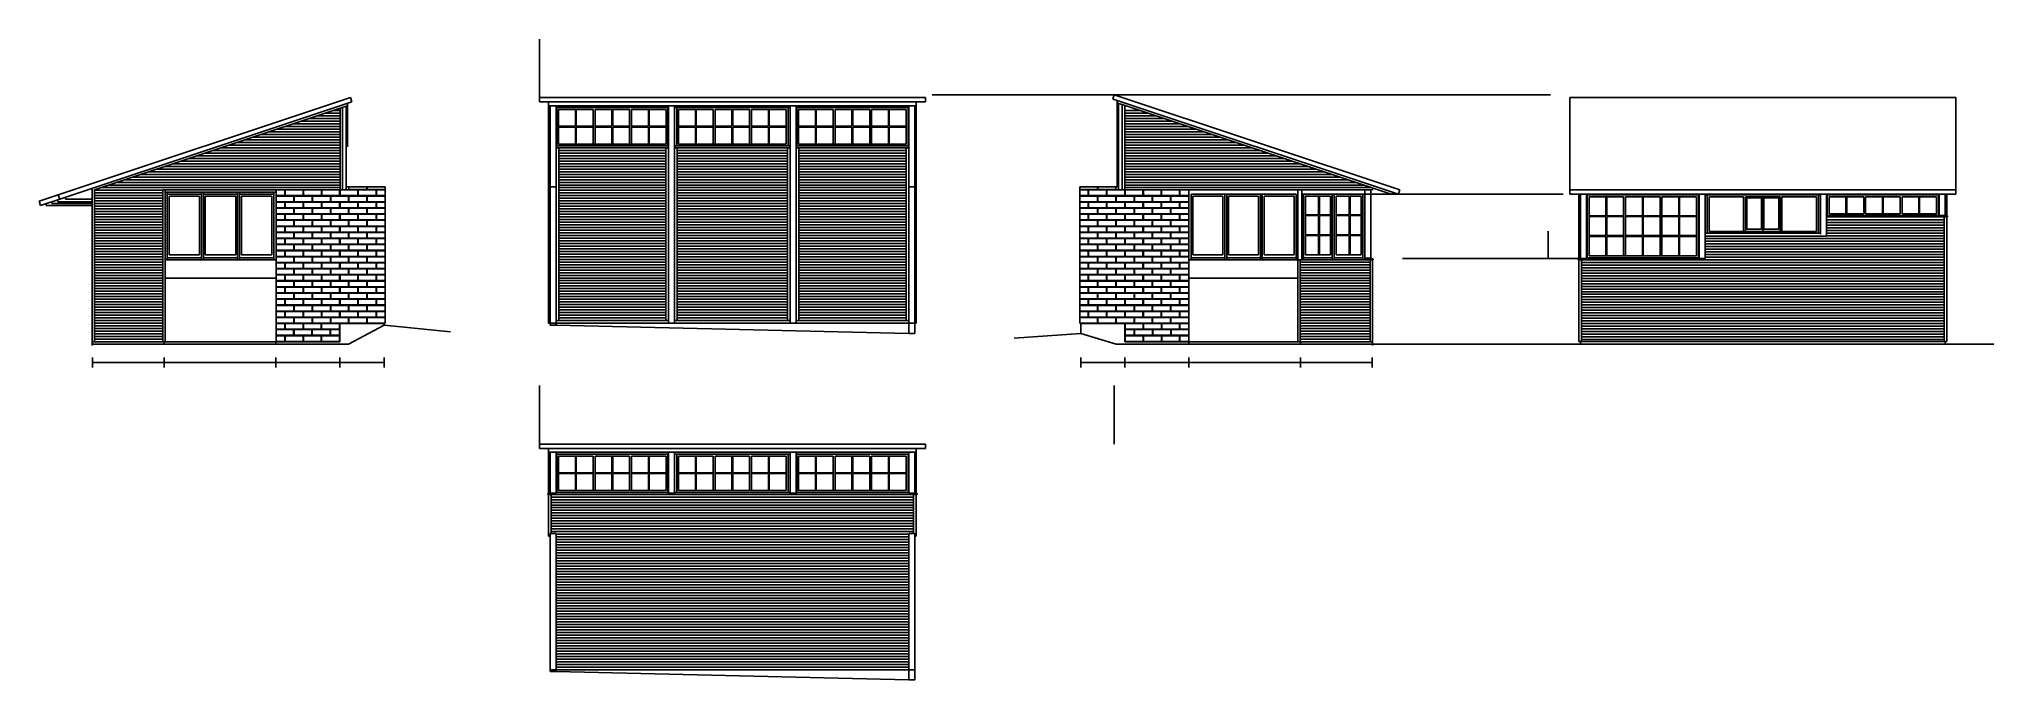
# Model space of a CAD drawing. Header units: inches. Extents: x 683 to 4751, y 1372 to 3815.
# Drawn here: x 2178 to 4751, y 1372 to 2216 of the extents above; entities that cross this region are included whole.
import ezdxf

# ---------------------------------------------------------------- set-up
doc = ezdxf.new("R2010")
doc.units = ezdxf.units.IN
doc.header["$MEASUREMENT"] = 0
for name, color, linetype in [('blocks', 251, 'Continuous'), ('e1', 253, 'Continuous'), ('e2', 251, 'Continuous'), ('glass', 172, 'Continuous'), ('millwork', 40, 'Continuous'), ('walls', 7, 'Continuous')]:
    doc.layers.add(name, color=color, linetype=linetype)

msp = doc.modelspace()

# ---------------------------------------------------------------- linework, layer by layer
at = {"layer": 'blocks'}
for p, q in [((2489.5, 2010.2), (2501.2, 2010.2)), ((2489.5, 2009.7), (2513, 2009.7)), ((2501.2, 2010.2), (2501.2, 2017.7)), ((2501.7, 2017.7), (2501.7, 2010.2)), ((2501.7, 2010.2), (2525.2, 2010.2)), ((2513, 2002.2), (2513, 2009.7)), ((2513.5, 2009.7), (2537, 2009.7)), ((2513.5, 2009.7), (2513.5, 2002.2)), ((2525.2, 2010.2), (2525.2, 2017.7)), ((2525.7, 2017.7), (2525.7, 2010.2)), ((2525.7, 2010.2), (2549.2, 2010.2)), ((2537, 2002.2), (2537, 2009.7)), ((2537.5, 2009.7), (2561, 2009.7)), ((2537.5, 2009.7), (2537.5, 2002.2)), ((2549.2, 2010.2), (2549.2, 2017.7)), ((2549.7, 2017.7), (2549.7, 2010.2)), ((2549.7, 2010.2), (2573.2, 2010.2)), ((2561, 2002.2), (2561, 2009.7)), ((2561.5, 2009.7), (2585, 2009.7)), ((2561.5, 2002.2), (2561.5, 2009.7)), ((2573.2, 2010.2), (2573.2, 2017.7)), ((2573.7, 2017.7), (2573.7, 2010.2)), ((2573.7, 2010.2), (2597.2, 2010.2)), ((2581.7, 2017.7), (2597.2, 2017.7)), ((2585, 2002.2), (2585, 2009.7)), ((2585.5, 2018.2), (2585.5, 2021.7)), ((2585.5, 2018.2), (2609, 2018.2)), ((2585.5, 2009.7), (2609, 2009.7)), ((2585.5, 2002.2), (2585.5, 2009.7)), ((2597.2, 2010.2), (2597.2, 2017.7)), ((2597.7, 2017.7), (2597.7, 2010.2)), ((2597.7, 2017.7), (2621.2, 2017.7)), ((2597.7, 2010.2), (2621.2, 2010.2)), ((2609, 2018.2), (2609, 2021.7)), ((2609, 2002.2), (2609, 2009.7)), ((2609.5, 2018.2), (2609.5, 2021.7)), ((2609.5, 2018.2), (2633, 2018.2)), ((2609.5, 2009.7), (2633, 2009.7)), ((2609.5, 2002.2), (2609.5, 2009.7)), ((2621.2, 2010.2), (2621.2, 2017.7)), ((2621.7, 2017.7), (2621.7, 2010.2)), ((2621.7, 2017.7), (2633, 2017.7)), ((2621.7, 2010.2), (2633, 2010.2)), ((3570.8, 2018.2), (3547.3, 2018.2)), ((3558.6, 2017.7), (3547.3, 2017.7)), ((3558.6, 2010.2), (3547.3, 2010.2)), ((3570.8, 2009.7), (3547.3, 2009.7)), ((3558.6, 2017.7), (3558.6, 2010.2)), ((3582.6, 2017.7), (3559.1, 2017.7)), ((3559.1, 2010.2), (3559.1, 2017.7)), ((3582.6, 2010.2), (3559.1, 2010.2)), ((3570.8, 2018.2), (3570.8, 2021.7)), ((3570.8, 2002.2), (3570.8, 2009.7)), ((3571.3, 2018.2), (3571.3, 2021.7)), ((3594.8, 2018.2), (3571.3, 2018.2)), ((3571.3, 2002.2), (3571.3, 2009.7)), ((3594.8, 2009.7), (3571.3, 2009.7)), ((3582.6, 2017.7), (3582.6, 2010.2)), ((3583.1, 2010.2), (3583.1, 2017.7)), ((3598.6, 2017.7), (3583.1, 2017.7)), ((3606.6, 2010.2), (3583.1, 2010.2)), ((3594.8, 2018.2), (3594.8, 2021.7)), ((3594.8, 2002.2), (3594.8, 2009.7)), ((3618.8, 2009.7), (3595.3, 2009.7)), ((3595.3, 2002.2), (3595.3, 2009.7)), ((3606.6, 2017.7), (3606.6, 2010.2)), ((3607.1, 2010.2), (3607.1, 2017.7)), ((3630.6, 2010.2), (3607.1, 2010.2)), ((3618.8, 2002.2), (3618.8, 2009.7)), ((3642.8, 2009.7), (3619.3, 2009.7)), ((3619.3, 2002.2), (3619.3, 2009.7)), ((3630.6, 2017.7), (3630.6, 2010.2)), ((3631.1, 2010.2), (3631.1, 2017.7)), ((3654.6, 2010.2), (3631.1, 2010.2)), ((3642.8, 2009.7), (3642.8, 2002.2)), ((3643.3, 2002.2), (3643.3, 2009.7)), ((3666.8, 2009.7), (3643.3, 2009.7)), ((3654.6, 2017.7), (3654.6, 2010.2)), ((3655.1, 2010.2), (3655.1, 2017.7)), ((3678.6, 2010.2), (3655.1, 2010.2)), ((3666.8, 2009.7), (3666.8, 2002.2)), ((3690.8, 2009.7), (3667.3, 2009.7)), ((3667.3, 2002.2), (3667.3, 2009.7)), ((3678.6, 2017.7), (3678.6, 2010.2)), ((3679.1, 2010.2), (3679.1, 2017.7)), ((3690.8, 2010.2), (3679.1, 2010.2)), ((2489.5, 2002.2), (2513, 2002.2)), ((2489.5, 2001.7), (2501.2, 2001.7)), ((2489.5, 1994.2), (2501.2, 1994.2)), ((2489.5, 1993.7), (2513, 1993.7)), ((2489.5, 1986.2), (2513, 1986.2)), ((2489.5, 1985.7), (2501.2, 1985.7)), ((2501.2, 1994.2), (2501.2, 2001.7)), ((2501.2, 1978.2), (2501.2, 1985.7)), ((2501.7, 2001.7), (2525.2, 2001.7)), ((2501.7, 2001.7), (2501.7, 1994.2)), ((2501.7, 1994.2), (2525.2, 1994.2)), ((2501.7, 1985.7), (2525.2, 1985.7)), ((2501.7, 1985.7), (2501.7, 1978.2)), ((2513, 1986.2), (2513, 1993.7)), ((2513.5, 2002.2), (2537, 2002.2)), ((2513.5, 1993.7), (2537, 1993.7)), ((2513.5, 1993.7), (2513.5, 1986.2)), ((2513.5, 1986.2), (2537, 1986.2)), ((2525.2, 1994.2), (2525.2, 2001.7)), ((2525.2, 1978.2), (2525.2, 1985.7)), ((2525.7, 2001.7), (2525.7, 1994.2)), ((2525.7, 2001.7), (2549.2, 2001.7)), ((2525.7, 1994.2), (2549.2, 1994.2)), ((2525.7, 1985.7), (2525.7, 1978.2)), ((2525.7, 1985.7), (2549.2, 1985.7)), ((2537, 1986.2), (2537, 1993.7)), ((2537.5, 2002.2), (2561, 2002.2)), ((2537.5, 1993.7), (2561, 1993.7)), ((2537.5, 1993.7), (2537.5, 1986.2)), ((2537.5, 1986.2), (2561, 1986.2)), ((2549.2, 1994.2), (2549.2, 2001.7)), ((2549.2, 1978.2), (2549.2, 1985.7)), ((2549.7, 2001.7), (2573.2, 2001.7)), ((2549.7, 2001.7), (2549.7, 1994.2)), ((2549.7, 1994.2), (2573.2, 1994.2)), ((2549.7, 1985.7), (2573.2, 1985.7)), ((2549.7, 1985.7), (2549.7, 1978.2)), ((2561, 1986.2), (2561, 1993.7)), ((2561.5, 2002.2), (2585, 2002.2)), ((2561.5, 1993.7), (2585, 1993.7)), ((2561.5, 1986.2), (2561.5, 1993.7)), ((2561.5, 1986.2), (2585, 1986.2)), ((2573.2, 1994.2), (2573.2, 2001.7)), ((2573.2, 1978.2), (2573.2, 1985.7)), ((2573.7, 2001.7), (2597.2, 2001.7)), ((2573.7, 2001.7), (2573.7, 1994.2)), ((2573.7, 1994.2), (2597.2, 1994.2)), ((2573.7, 1985.7), (2597.2, 1985.7)), ((2573.7, 1985.7), (2573.7, 1978.2)), ((2585, 1986.2), (2585, 1993.7)), ((2585.5, 2002.2), (2609, 2002.2)), ((2585.5, 1993.7), (2609, 1993.7)), ((2585.5, 1986.2), (2585.5, 1993.7)), ((2585.5, 1986.2), (2609, 1986.2)), ((2597.2, 1994.2), (2597.2, 2001.7)), ((2597.2, 1978.2), (2597.2, 1985.7)), ((2597.7, 2001.7), (2597.7, 1994.2)), ((2597.7, 2001.7), (2621.2, 2001.7)), ((2597.7, 1994.2), (2621.2, 1994.2)), ((2597.7, 1985.7), (2597.7, 1978.2)), ((2597.7, 1985.7), (2621.2, 1985.7)), ((2609, 1986.2), (2609, 1993.7)), ((2609.5, 2002.2), (2633, 2002.2)), ((2609.5, 1993.7), (2633, 1993.7)), ((2609.5, 1986.2), (2609.5, 1993.7)), ((2609.5, 1986.2), (2633, 1986.2)), ((2621.2, 1994.2), (2621.2, 2001.7)), ((2621.2, 1978.2), (2621.2, 1985.7)), ((2621.7, 2001.7), (2633, 2001.7)), ((2621.7, 2001.7), (2621.7, 1994.2)), ((2621.7, 1994.2), (2633, 1994.2)), ((2621.7, 1985.7), (2633, 1985.7)), ((2621.7, 1985.7), (2621.7, 1978.2)), ((3570.8, 2002.2), (3547.3, 2002.2)), ((3558.6, 2001.7), (3547.3, 2001.7)), ((3558.6, 1994.2), (3547.3, 1994.2)), ((3570.8, 1993.7), (3547.3, 1993.7)), ((3570.8, 1986.2), (3547.3, 1986.2)), ((3558.6, 1985.7), (3547.3, 1985.7)), ((3558.6, 2001.7), (3558.6, 1994.2)), ((3558.6, 1985.7), (3558.6, 1978.2)), ((3582.6, 2001.7), (3559.1, 2001.7)), ((3559.1, 1994.2), (3559.1, 2001.7)), ((3582.6, 1994.2), (3559.1, 1994.2)), ((3582.6, 1985.7), (3559.1, 1985.7)), ((3559.1, 1978.2), (3559.1, 1985.7)), ((3570.8, 1986.2), (3570.8, 1993.7)), ((3594.8, 2002.2), (3571.3, 2002.2)), ((3571.3, 1986.2), (3571.3, 1993.7)), ((3594.8, 1993.7), (3571.3, 1993.7)), ((3594.8, 1986.2), (3571.3, 1986.2)), ((3582.6, 2001.7), (3582.6, 1994.2)), ((3582.6, 1985.7), (3582.6, 1978.2)), ((3606.6, 2001.7), (3583.1, 2001.7)), ((3583.1, 1994.2), (3583.1, 2001.7)), ((3606.6, 1994.2), (3583.1, 1994.2)), ((3606.6, 1985.7), (3583.1, 1985.7)), ((3583.1, 1978.2), (3583.1, 1985.7)), ((3594.8, 1986.2), (3594.8, 1993.7)), ((3618.8, 2002.2), (3595.3, 2002.2)), ((3618.8, 1993.7), (3595.3, 1993.7)), ((3595.3, 1986.2), (3595.3, 1993.7)), ((3618.8, 1986.2), (3595.3, 1986.2)), ((3606.6, 2001.7), (3606.6, 1994.2)), ((3606.6, 1985.7), (3606.6, 1978.2)), ((3607.1, 1994.2), (3607.1, 2001.7)), ((3630.6, 2001.7), (3607.1, 2001.7)), ((3630.6, 1994.2), (3607.1, 1994.2)), ((3607.1, 1978.2), (3607.1, 1985.7)), ((3630.6, 1985.7), (3607.1, 1985.7)), ((3618.8, 1986.2), (3618.8, 1993.7)), ((3642.8, 2002.2), (3619.3, 2002.2)), ((3642.8, 1993.7), (3619.3, 1993.7)), ((3619.3, 1986.2), (3619.3, 1993.7)), ((3642.8, 1986.2), (3619.3, 1986.2)), ((3630.6, 2001.7), (3630.6, 1994.2)), ((3630.6, 1985.7), (3630.6, 1978.2)), ((3654.6, 2001.7), (3631.1, 2001.7)), ((3631.1, 1994.2), (3631.1, 2001.7)), ((3654.6, 1994.2), (3631.1, 1994.2)), ((3654.6, 1985.7), (3631.1, 1985.7)), ((3631.1, 1978.2), (3631.1, 1985.7)), ((3642.8, 1993.7), (3642.8, 1986.2)), ((3666.8, 2002.2), (3643.3, 2002.2)), ((3643.3, 1986.2), (3643.3, 1993.7)), ((3666.8, 1993.7), (3643.3, 1993.7)), ((3666.8, 1986.2), (3643.3, 1986.2)), ((3654.6, 2001.7), (3654.6, 1994.2)), ((3654.6, 1985.7), (3654.6, 1978.2)), ((3678.6, 2001.7), (3655.1, 2001.7)), ((3655.1, 1994.2), (3655.1, 2001.7)), ((3678.6, 1994.2), (3655.1, 1994.2)), ((3678.6, 1985.7), (3655.1, 1985.7)), ((3655.1, 1978.2), (3655.1, 1985.7)), ((3666.8, 1993.7), (3666.8, 1986.2)), ((3690.8, 2002.2), (3667.3, 2002.2)), ((3690.8, 1993.7), (3667.3, 1993.7)), ((3667.3, 1986.2), (3667.3, 1993.7)), ((3690.8, 1986.2), (3667.3, 1986.2)), ((3678.6, 2001.7), (3678.6, 1994.2)), ((3678.6, 1985.7), (3678.6, 1978.2)), ((3690.8, 2001.7), (3679.1, 2001.7)), ((3679.1, 1994.2), (3679.1, 2001.7)), ((3690.8, 1994.2), (3679.1, 1994.2)), ((3690.8, 1985.7), (3679.1, 1985.7)), ((3679.1, 1978.2), (3679.1, 1985.7)), ((2489.5, 1978.2), (2501.2, 1978.2)), ((2489.5, 1977.7), (2513, 1977.7)), ((2489.5, 1970.2), (2513, 1970.2)), ((2489.5, 1969.7), (2501.2, 1969.7)), ((2489.5, 1962.2), (2501.2, 1962.2)), ((2489.5, 1961.7), (2513, 1961.7)), ((2501.2, 1962.2), (2501.2, 1969.7)), ((2501.7, 1978.2), (2525.2, 1978.2)), ((2501.7, 1969.7), (2525.2, 1969.7)), ((2501.7, 1969.7), (2501.7, 1962.2)), ((2501.7, 1962.2), (2525.2, 1962.2)), ((2513, 1970.2), (2513, 1977.7)), ((2513, 1954.2), (2513, 1961.7)), ((2513.5, 1977.7), (2537, 1977.7)), ((2513.5, 1977.7), (2513.5, 1970.2)), ((2513.5, 1970.2), (2537, 1970.2)), ((2513.5, 1961.7), (2537, 1961.7)), ((2513.5, 1961.7), (2513.5, 1954.2)), ((2525.2, 1962.2), (2525.2, 1969.7)), ((2525.7, 1978.2), (2549.2, 1978.2)), ((2525.7, 1969.7), (2549.2, 1969.7)), ((2525.7, 1969.7), (2525.7, 1962.2)), ((2525.7, 1962.2), (2549.2, 1962.2)), ((2537, 1970.2), (2537, 1977.7)), ((2537, 1954.2), (2537, 1961.7)), ((2537.5, 1977.7), (2561, 1977.7)), ((2537.5, 1977.7), (2537.5, 1970.2)), ((2537.5, 1970.2), (2561, 1970.2)), ((2537.5, 1961.7), (2561, 1961.7)), ((2537.5, 1961.7), (2537.5, 1954.2)), ((2549.2, 1962.2), (2549.2, 1969.7)), ((2549.7, 1978.2), (2573.2, 1978.2)), ((2549.7, 1969.7), (2573.2, 1969.7)), ((2549.7, 1969.7), (2549.7, 1962.2)), ((2549.7, 1962.2), (2573.2, 1962.2)), ((2561, 1970.2), (2561, 1977.7)), ((2561, 1954.2), (2561, 1961.7)), ((2561.5, 1970.2), (2561.5, 1977.7)), ((2561.5, 1977.7), (2585, 1977.7)), ((2561.5, 1970.2), (2585, 1970.2)), ((2561.5, 1961.7), (2585, 1961.7)), ((2561.5, 1954.2), (2561.5, 1961.7)), ((2573.2, 1962.2), (2573.2, 1969.7)), ((2573.7, 1978.2), (2597.2, 1978.2)), ((2573.7, 1969.7), (2597.2, 1969.7)), ((2573.7, 1969.7), (2573.7, 1962.2)), ((2573.7, 1962.2), (2597.2, 1962.2)), ((2585, 1970.2), (2585, 1977.7)), ((2585, 1954.2), (2585, 1961.7)), ((2585.5, 1977.7), (2609, 1977.7)), ((2585.5, 1970.2), (2585.5, 1977.7)), ((2585.5, 1970.2), (2609, 1970.2)), ((2585.5, 1961.7), (2609, 1961.7)), ((2585.5, 1954.2), (2585.5, 1961.7)), ((2597.2, 1962.2), (2597.2, 1969.7)), ((2597.7, 1978.2), (2621.2, 1978.2)), ((2597.7, 1969.7), (2621.2, 1969.7)), ((2597.7, 1969.7), (2597.7, 1962.2)), ((2597.7, 1962.2), (2621.2, 1962.2)), ((2609, 1970.2), (2609, 1977.7)), ((2609, 1954.2), (2609, 1961.7)), ((2609.5, 1977.7), (2633, 1977.7)), ((2609.5, 1970.2), (2609.5, 1977.7)), ((2609.5, 1970.2), (2633, 1970.2)), ((2609.5, 1961.7), (2633, 1961.7)), ((2609.5, 1954.2), (2609.5, 1961.7)), ((2621.2, 1962.2), (2621.2, 1969.7)), ((2621.7, 1978.2), (2633, 1978.2)), ((2621.7, 1969.7), (2633, 1969.7)), ((2621.7, 1969.7), (2621.7, 1962.2)), ((2621.7, 1962.2), (2633, 1962.2)), ((3558.6, 1978.2), (3547.3, 1978.2)), ((3570.8, 1977.7), (3547.3, 1977.7)), ((3570.8, 1970.2), (3547.3, 1970.2)), ((3558.6, 1969.7), (3547.3, 1969.7)), ((3558.6, 1962.2), (3547.3, 1962.2)), ((3570.8, 1961.7), (3547.3, 1961.7)), ((3558.6, 1969.7), (3558.6, 1962.2)), ((3582.6, 1978.2), (3559.1, 1978.2)), ((3582.6, 1969.7), (3559.1, 1969.7)), ((3559.1, 1962.2), (3559.1, 1969.7)), ((3582.6, 1962.2), (3559.1, 1962.2)), ((3570.8, 1970.2), (3570.8, 1977.7)), ((3570.8, 1954.2), (3570.8, 1961.7)), ((3571.3, 1970.2), (3571.3, 1977.7)), ((3594.8, 1977.7), (3571.3, 1977.7)), ((3594.8, 1970.2), (3571.3, 1970.2)), ((3571.3, 1954.2), (3571.3, 1961.7)), ((3594.8, 1961.7), (3571.3, 1961.7)), ((3582.6, 1969.7), (3582.6, 1962.2)), ((3606.6, 1978.2), (3583.1, 1978.2)), ((3606.6, 1969.7), (3583.1, 1969.7)), ((3583.1, 1962.2), (3583.1, 1969.7)), ((3606.6, 1962.2), (3583.1, 1962.2)), ((3594.8, 1970.2), (3594.8, 1977.7)), ((3594.8, 1954.2), (3594.8, 1961.7)), ((3618.8, 1977.7), (3595.3, 1977.7)), ((3595.3, 1970.2), (3595.3, 1977.7)), ((3618.8, 1970.2), (3595.3, 1970.2)), ((3618.8, 1961.7), (3595.3, 1961.7)), ((3595.3, 1954.2), (3595.3, 1961.7)), ((3606.6, 1969.7), (3606.6, 1962.2)), ((3630.6, 1978.2), (3607.1, 1978.2)), ((3607.1, 1962.2), (3607.1, 1969.7)), ((3630.6, 1969.7), (3607.1, 1969.7)), ((3630.6, 1962.2), (3607.1, 1962.2)), ((3618.8, 1970.2), (3618.8, 1977.7)), ((3618.8, 1954.2), (3618.8, 1961.7)), ((3619.3, 1970.2), (3619.3, 1977.7)), ((3642.8, 1977.7), (3619.3, 1977.7)), ((3642.8, 1970.2), (3619.3, 1970.2)), ((3642.8, 1961.7), (3619.3, 1961.7)), ((3619.3, 1954.2), (3619.3, 1961.7)), ((3630.6, 1969.7), (3630.6, 1962.2)), ((3654.6, 1978.2), (3631.1, 1978.2)), ((3654.6, 1969.7), (3631.1, 1969.7)), ((3631.1, 1962.2), (3631.1, 1969.7)), ((3654.6, 1962.2), (3631.1, 1962.2)), ((3642.8, 1977.7), (3642.8, 1970.2)), ((3642.8, 1961.7), (3642.8, 1954.2)), ((3643.3, 1970.2), (3643.3, 1977.7)), ((3666.8, 1977.7), (3643.3, 1977.7)), ((3666.8, 1970.2), (3643.3, 1970.2)), ((3643.3, 1954.2), (3643.3, 1961.7)), ((3666.8, 1961.7), (3643.3, 1961.7)), ((3654.6, 1969.7), (3654.6, 1962.2)), ((3678.6, 1978.2), (3655.1, 1978.2)), ((3678.6, 1969.7), (3655.1, 1969.7)), ((3655.1, 1962.2), (3655.1, 1969.7)), ((3678.6, 1962.2), (3655.1, 1962.2)), ((3666.8, 1977.7), (3666.8, 1970.2)), ((3666.8, 1961.7), (3666.8, 1954.2)), ((3690.8, 1977.7), (3667.3, 1977.7)), ((3667.3, 1970.2), (3667.3, 1977.7)), ((3690.8, 1970.2), (3667.3, 1970.2)), ((3690.8, 1961.7), (3667.3, 1961.7)), ((3667.3, 1954.2), (3667.3, 1961.7)), ((3678.6, 1969.7), (3678.6, 1962.2)), ((3690.8, 1978.2), (3679.1, 1978.2)), ((3690.8, 1969.7), (3679.1, 1969.7)), ((3679.1, 1962.2), (3679.1, 1969.7)), ((3690.8, 1962.2), (3679.1, 1962.2)), ((2489.5, 1954.2), (2513, 1954.2)), ((2489.5, 1953.7), (2501.2, 1953.7)), ((2489.5, 1946.2), (2501.2, 1946.2)), ((2489.5, 1945.7), (2513, 1945.7)), ((2489.5, 1938.2), (2513, 1938.2)), ((2489.5, 1937.7), (2501.2, 1937.7)), ((2489.5, 1930.2), (2501.2, 1930.2)), ((2501.2, 1946.2), (2501.2, 1953.7)), ((2501.2, 1930.2), (2501.2, 1937.7)), ((2501.7, 1953.7), (2525.2, 1953.7)), ((2501.7, 1953.7), (2501.7, 1946.2)), ((2501.7, 1946.2), (2525.2, 1946.2)), ((2501.7, 1937.7), (2525.2, 1937.7)), ((2501.7, 1937.7), (2501.7, 1930.2)), ((2501.7, 1930.2), (2525.2, 1930.2)), ((2513, 1938.2), (2513, 1945.7)), ((2513.5, 1954.2), (2537, 1954.2)), ((2513.5, 1945.7), (2513.5, 1938.2)), ((2513.5, 1945.7), (2537, 1945.7)), ((2513.5, 1938.2), (2537, 1938.2)), ((2525.2, 1946.2), (2525.2, 1953.7)), ((2525.2, 1930.2), (2525.2, 1937.7)), ((2525.7, 1953.7), (2525.7, 1946.2)), ((2525.7, 1953.7), (2549.2, 1953.7)), ((2525.7, 1946.2), (2549.2, 1946.2)), ((2525.7, 1937.7), (2549.2, 1937.7)), ((2525.7, 1937.7), (2525.7, 1930.2)), ((2525.7, 1930.2), (2549.2, 1930.2)), ((2537, 1938.2), (2537, 1945.7)), ((2537.5, 1954.2), (2561, 1954.2)), ((2537.5, 1945.7), (2561, 1945.7)), ((2537.5, 1945.7), (2537.5, 1938.2)), ((2537.5, 1938.2), (2561, 1938.2)), ((2549.2, 1946.2), (2549.2, 1953.7)), ((2549.2, 1930.2), (2549.2, 1937.7)), ((2549.7, 1953.7), (2573.2, 1953.7)), ((2549.7, 1953.7), (2549.7, 1946.2)), ((2549.7, 1946.2), (2573.2, 1946.2)), ((2549.7, 1937.7), (2573.2, 1937.7)), ((2549.7, 1937.7), (2549.7, 1930.2)), ((2549.7, 1930.2), (2573.2, 1930.2)), ((2561, 1938.2), (2561, 1945.7)), ((2561.5, 1954.2), (2585, 1954.2)), ((2561.5, 1938.2), (2561.5, 1945.7)), ((2561.5, 1945.7), (2585, 1945.7)), ((2561.5, 1938.2), (2585, 1938.2)), ((2573.2, 1946.2), (2573.2, 1953.7)), ((2573.2, 1930.2), (2573.2, 1937.7)), ((2573.7, 1953.7), (2597.2, 1953.7)), ((2573.7, 1953.7), (2573.7, 1946.2)), ((2573.7, 1946.2), (2597.2, 1946.2)), ((2573.7, 1937.7), (2597.2, 1937.7)), ((2573.7, 1937.7), (2573.7, 1930.2)), ((2573.7, 1930.2), (2597.2, 1930.2)), ((2585, 1938.2), (2585, 1945.7)), ((2585.5, 1954.2), (2609, 1954.2)), ((2585.5, 1938.2), (2585.5, 1945.7)), ((2585.5, 1945.7), (2609, 1945.7)), ((2585.5, 1938.2), (2609, 1938.2)), ((2597.2, 1946.2), (2597.2, 1953.7)), ((2597.2, 1930.2), (2597.2, 1937.7)), ((2597.7, 1953.7), (2597.7, 1946.2)), ((2597.7, 1953.7), (2621.2, 1953.7)), ((2597.7, 1946.2), (2621.2, 1946.2)), ((2597.7, 1937.7), (2621.2, 1937.7)), ((2597.7, 1937.7), (2597.7, 1930.2)), ((2597.7, 1930.2), (2621.2, 1930.2)), ((2609, 1938.2), (2609, 1945.7)), ((2609.5, 1954.2), (2633, 1954.2)), ((2609.5, 1945.7), (2633, 1945.7)), ((2609.5, 1938.2), (2609.5, 1945.7)), ((2609.5, 1938.2), (2633, 1938.2)), ((2621.2, 1946.2), (2621.2, 1953.7)), ((2621.2, 1930.2), (2621.2, 1937.7)), ((2621.7, 1953.7), (2633, 1953.7)), ((2621.7, 1953.7), (2621.7, 1946.2)), ((2621.7, 1946.2), (2633, 1946.2)), ((2621.7, 1937.7), (2633, 1937.7)), ((2621.7, 1937.7), (2621.7, 1930.2)), ((2621.7, 1930.2), (2633, 1930.2)), ((3570.8, 1954.2), (3547.3, 1954.2)), ((3558.6, 1953.7), (3547.3, 1953.7)), ((3558.6, 1946.2), (3547.3, 1946.2)), ((3570.8, 1945.7), (3547.3, 1945.7)), ((3570.8, 1938.2), (3547.3, 1938.2)), ((3558.6, 1937.7), (3547.3, 1937.7)), ((3558.6, 1930.2), (3547.3, 1930.2)), ((3558.6, 1953.7), (3558.6, 1946.2)), ((3558.6, 1937.7), (3558.6, 1930.2)), ((3582.6, 1953.7), (3559.1, 1953.7)), ((3559.1, 1946.2), (3559.1, 1953.7)), ((3582.6, 1946.2), (3559.1, 1946.2)), ((3582.6, 1937.7), (3559.1, 1937.7)), ((3559.1, 1930.2), (3559.1, 1937.7)), ((3582.6, 1930.2), (3559.1, 1930.2)), ((3570.8, 1938.2), (3570.8, 1945.7)), ((3594.8, 1954.2), (3571.3, 1954.2)), ((3571.3, 1938.2), (3571.3, 1945.7)), ((3594.8, 1945.7), (3571.3, 1945.7)), ((3594.8, 1938.2), (3571.3, 1938.2)), ((3582.6, 1953.7), (3582.6, 1946.2)), ((3582.6, 1937.7), (3582.6, 1930.2)), ((3606.6, 1953.7), (3583.1, 1953.7)), ((3583.1, 1946.2), (3583.1, 1953.7)), ((3606.6, 1946.2), (3583.1, 1946.2)), ((3606.6, 1937.7), (3583.1, 1937.7)), ((3583.1, 1930.2), (3583.1, 1937.7)), ((3606.6, 1930.2), (3583.1, 1930.2)), ((3594.8, 1938.2), (3594.8, 1945.7)), ((3618.8, 1954.2), (3595.3, 1954.2)), ((3618.8, 1945.7), (3595.3, 1945.7)), ((3595.3, 1938.2), (3595.3, 1945.7)), ((3618.8, 1938.2), (3595.3, 1938.2)), ((3606.6, 1953.7), (3606.6, 1946.2)), ((3606.6, 1937.7), (3606.6, 1930.2)), ((3607.1, 1946.2), (3607.1, 1953.7)), ((3630.6, 1953.7), (3607.1, 1953.7)), ((3630.6, 1946.2), (3607.1, 1946.2)), ((3607.1, 1930.2), (3607.1, 1937.7)), ((3630.6, 1937.7), (3607.1, 1937.7)), ((3630.6, 1930.2), (3607.1, 1930.2)), ((3618.8, 1938.2), (3618.8, 1945.7)), ((3642.8, 1954.2), (3619.3, 1954.2)), ((3642.8, 1945.7), (3619.3, 1945.7)), ((3619.3, 1938.2), (3619.3, 1945.7)), ((3642.8, 1938.2), (3619.3, 1938.2)), ((3630.6, 1953.7), (3630.6, 1946.2)), ((3630.6, 1937.7), (3630.6, 1930.2)), ((3654.6, 1953.7), (3631.1, 1953.7)), ((3631.1, 1946.2), (3631.1, 1953.7)), ((3654.6, 1946.2), (3631.1, 1946.2)), ((3654.6, 1937.7), (3631.1, 1937.7)), ((3631.1, 1930.2), (3631.1, 1937.7)), ((3654.6, 1930.2), (3631.1, 1930.2)), ((3642.8, 1945.7), (3642.8, 1938.2)), ((3666.8, 1954.2), (3643.3, 1954.2)), ((3643.3, 1938.2), (3643.3, 1945.7)), ((3666.8, 1945.7), (3643.3, 1945.7)), ((3666.8, 1938.2), (3643.3, 1938.2)), ((3654.6, 1953.7), (3654.6, 1946.2)), ((3654.6, 1937.7), (3654.6, 1930.2)), ((3678.6, 1953.7), (3655.1, 1953.7)), ((3655.1, 1946.2), (3655.1, 1953.7)), ((3678.6, 1946.2), (3655.1, 1946.2)), ((3678.6, 1937.7), (3655.1, 1937.7)), ((3655.1, 1930.2), (3655.1, 1937.7)), ((3678.6, 1930.2), (3655.1, 1930.2)), ((3666.8, 1945.7), (3666.8, 1938.2)), ((3690.8, 1954.2), (3667.3, 1954.2)), ((3690.8, 1945.7), (3667.3, 1945.7)), ((3667.3, 1938.2), (3667.3, 1945.7)), ((3690.8, 1938.2), (3667.3, 1938.2)), ((3678.6, 1953.7), (3678.6, 1946.2)), ((3678.6, 1937.7), (3678.6, 1930.2)), ((3690.8, 1953.7), (3679.1, 1953.7)), ((3679.1, 1946.2), (3679.1, 1953.7)), ((3690.8, 1946.2), (3679.1, 1946.2)), ((3690.8, 1937.7), (3679.1, 1937.7)), ((3679.1, 1930.2), (3679.1, 1937.7)), ((3690.8, 1930.2), (3679.1, 1930.2)), ((2489.5, 1929.7), (2513, 1929.7)), ((2489.5, 1922.2), (2513, 1922.2)), ((2489.5, 1921.7), (2501.2, 1921.7)), ((2489.5, 1914.2), (2501.2, 1914.2)), ((2489.5, 1913.7), (2513, 1913.7)), ((2489.5, 1906.2), (2513, 1906.2)), ((2489.5, 1905.7), (2501.2, 1905.7)), ((2501.2, 1914.2), (2501.2, 1921.7)), ((2501.2, 1898.2), (2501.2, 1905.7)), ((2501.7, 1921.7), (2525.2, 1921.7)), ((2501.7, 1921.7), (2501.7, 1914.2)), ((2501.7, 1914.2), (2525.2, 1914.2)), ((2501.7, 1905.7), (2525.2, 1905.7)), ((2501.7, 1905.7), (2501.7, 1898.2)), ((2513, 1922.2), (2513, 1929.7)), ((2513, 1906.2), (2513, 1913.7)), ((2513.5, 1929.7), (2537, 1929.7)), ((2513.5, 1929.7), (2513.5, 1922.2)), ((2513.5, 1922.2), (2537, 1922.2)), ((2513.5, 1913.7), (2537, 1913.7)), ((2513.5, 1913.7), (2513.5, 1906.2)), ((2513.5, 1906.2), (2537, 1906.2)), ((2525.2, 1914.2), (2525.2, 1921.7)), ((2525.2, 1898.2), (2525.2, 1905.7)), ((2525.7, 1921.7), (2549.2, 1921.7)), ((2525.7, 1921.7), (2525.7, 1914.2)), ((2525.7, 1914.2), (2549.2, 1914.2)), ((2525.7, 1905.7), (2549.2, 1905.7)), ((2525.7, 1905.7), (2525.7, 1898.2)), ((2537, 1922.2), (2537, 1929.7)), ((2537, 1906.2), (2537, 1913.7)), ((2537.5, 1929.7), (2561, 1929.7)), ((2537.5, 1929.7), (2537.5, 1922.2)), ((2537.5, 1922.2), (2561, 1922.2)), ((2537.5, 1913.7), (2561, 1913.7)), ((2537.5, 1913.7), (2537.5, 1906.2)), ((2537.5, 1906.2), (2561, 1906.2)), ((2549.2, 1914.2), (2549.2, 1921.7)), ((2549.2, 1898.2), (2549.2, 1905.7)), ((2549.7, 1921.7), (2573.2, 1921.7)), ((2549.7, 1921.7), (2549.7, 1914.2)), ((2549.7, 1914.2), (2573.2, 1914.2)), ((2549.7, 1905.7), (2573.2, 1905.7)), ((2549.7, 1905.7), (2549.7, 1898.2)), ((2561, 1922.2), (2561, 1929.7)), ((2561, 1906.2), (2561, 1913.7)), ((2561.5, 1929.7), (2585, 1929.7)), ((2561.5, 1922.2), (2561.5, 1929.7)), ((2561.5, 1922.2), (2585, 1922.2)), ((2561.5, 1913.7), (2585, 1913.7)), ((2561.5, 1906.2), (2561.5, 1913.7)), ((2561.5, 1906.2), (2585, 1906.2)), ((2573.2, 1914.2), (2573.2, 1921.7)), ((2573.2, 1898.2), (2573.2, 1905.7)), ((2573.7, 1921.7), (2597.2, 1921.7)), ((2573.7, 1921.7), (2573.7, 1914.2)), ((2573.7, 1914.2), (2597.2, 1914.2)), ((2573.7, 1905.7), (2597.2, 1905.7)), ((2573.7, 1905.7), (2573.7, 1898.2)), ((2585, 1922.2), (2585, 1929.7)), ((2585, 1906.2), (2585, 1913.7)), ((2585.5, 1929.7), (2609, 1929.7)), ((2585.5, 1922.2), (2585.5, 1929.7)), ((2585.5, 1922.2), (2609, 1922.2)), ((2585.5, 1913.7), (2609, 1913.7)), ((2585.5, 1906.2), (2585.5, 1913.7)), ((2585.5, 1906.2), (2609, 1906.2)), ((2597.2, 1914.2), (2597.2, 1921.7)), ((2597.2, 1898.2), (2597.2, 1905.7)), ((2597.7, 1921.7), (2621.2, 1921.7)), ((2597.7, 1921.7), (2597.7, 1914.2)), ((2597.7, 1914.2), (2621.2, 1914.2)), ((2597.7, 1905.7), (2621.2, 1905.7)), ((2597.7, 1905.7), (2597.7, 1898.2)), ((2609, 1922.2), (2609, 1929.7)), ((2609, 1906.2), (2609, 1913.7)), ((2609.5, 1929.7), (2633, 1929.7)), ((2609.5, 1922.2), (2609.5, 1929.7)), ((2609.5, 1922.2), (2633, 1922.2)), ((2609.5, 1913.7), (2633, 1913.7)), ((2609.5, 1906.2), (2609.5, 1913.7)), ((2609.5, 1906.2), (2633, 1906.2)), ((2621.2, 1914.2), (2621.2, 1921.7)), ((2621.2, 1898.2), (2621.2, 1905.7)), ((2621.7, 1921.7), (2633, 1921.7)), ((2621.7, 1921.7), (2621.7, 1914.2)), ((2621.7, 1914.2), (2633, 1914.2)), ((2621.7, 1905.7), (2633, 1905.7)), ((2621.7, 1905.7), (2621.7, 1898.2)), ((3570.8, 1929.7), (3547.3, 1929.7)), ((3570.8, 1922.2), (3547.3, 1922.2)), ((3558.6, 1921.7), (3547.3, 1921.7)), ((3558.6, 1914.2), (3547.3, 1914.2)), ((3570.8, 1913.7), (3547.3, 1913.7)), ((3570.8, 1906.2), (3547.3, 1906.2)), ((3558.6, 1905.7), (3547.3, 1905.7)), ((3558.6, 1921.7), (3558.6, 1914.2)), ((3558.6, 1905.7), (3558.6, 1898.2)), ((3582.6, 1921.7), (3559.1, 1921.7)), ((3559.1, 1914.2), (3559.1, 1921.7)), ((3582.6, 1914.2), (3559.1, 1914.2)), ((3559.1, 1898.2), (3559.1, 1905.7)), ((3582.6, 1905.7), (3559.1, 1905.7)), ((3570.8, 1922.2), (3570.8, 1929.7)), ((3570.8, 1906.2), (3570.8, 1913.7)), ((3571.3, 1922.2), (3571.3, 1929.7)), ((3594.8, 1929.7), (3571.3, 1929.7)), ((3594.8, 1922.2), (3571.3, 1922.2)), ((3571.3, 1906.2), (3571.3, 1913.7)), ((3594.8, 1913.7), (3571.3, 1913.7)), ((3594.8, 1906.2), (3571.3, 1906.2)), ((3582.6, 1921.7), (3582.6, 1914.2)), ((3582.6, 1905.7), (3582.6, 1898.2)), ((3606.6, 1921.7), (3583.1, 1921.7)), ((3583.1, 1914.2), (3583.1, 1921.7)), ((3606.6, 1914.2), (3583.1, 1914.2)), ((3583.1, 1898.2), (3583.1, 1905.7)), ((3606.6, 1905.7), (3583.1, 1905.7)), ((3594.8, 1922.2), (3594.8, 1929.7)), ((3594.8, 1906.2), (3594.8, 1913.7)), ((3618.8, 1929.7), (3595.3, 1929.7)), ((3595.3, 1922.2), (3595.3, 1929.7)), ((3618.8, 1922.2), (3595.3, 1922.2)), ((3618.8, 1913.7), (3595.3, 1913.7)), ((3595.3, 1906.2), (3595.3, 1913.7)), ((3618.8, 1906.2), (3595.3, 1906.2)), ((3606.6, 1921.7), (3606.6, 1914.2)), ((3606.6, 1905.7), (3606.6, 1898.2)), ((3607.1, 1914.2), (3607.1, 1921.7)), ((3630.6, 1921.7), (3607.1, 1921.7)), ((3630.6, 1914.2), (3607.1, 1914.2)), ((3607.1, 1898.2), (3607.1, 1905.7)), ((3630.6, 1905.7), (3607.1, 1905.7)), ((3618.8, 1922.2), (3618.8, 1929.7)), ((3618.8, 1906.2), (3618.8, 1913.7)), ((3642.8, 1929.7), (3619.3, 1929.7)), ((3619.3, 1922.2), (3619.3, 1929.7)), ((3642.8, 1922.2), (3619.3, 1922.2)), ((3642.8, 1913.7), (3619.3, 1913.7)), ((3619.3, 1906.2), (3619.3, 1913.7)), ((3642.8, 1906.2), (3619.3, 1906.2)), ((3630.6, 1921.7), (3630.6, 1914.2)), ((3630.6, 1905.7), (3630.6, 1898.2)), ((3654.6, 1921.7), (3631.1, 1921.7)), ((3631.1, 1914.2), (3631.1, 1921.7)), ((3654.6, 1914.2), (3631.1, 1914.2)), ((3631.1, 1898.2), (3631.1, 1905.7)), ((3654.6, 1905.7), (3631.1, 1905.7)), ((3642.8, 1929.7), (3642.8, 1922.2)), ((3642.8, 1913.7), (3642.8, 1906.2)), ((3643.3, 1922.2), (3643.3, 1929.7)), ((3666.8, 1929.7), (3643.3, 1929.7)), ((3666.8, 1922.2), (3643.3, 1922.2)), ((3643.3, 1906.2), (3643.3, 1913.7)), ((3666.8, 1913.7), (3643.3, 1913.7)), ((3666.8, 1906.2), (3643.3, 1906.2)), ((3654.6, 1921.7), (3654.6, 1914.2)), ((3654.6, 1905.7), (3654.6, 1898.2)), ((3678.6, 1921.7), (3655.1, 1921.7)), ((3655.1, 1914.2), (3655.1, 1921.7)), ((3678.6, 1914.2), (3655.1, 1914.2)), ((3655.1, 1898.2), (3655.1, 1905.7)), ((3678.6, 1905.7), (3655.1, 1905.7)), ((3666.8, 1929.7), (3666.8, 1922.2)), ((3666.8, 1913.7), (3666.8, 1906.2)), ((3690.8, 1929.7), (3667.3, 1929.7)), ((3667.3, 1922.2), (3667.3, 1929.7)), ((3690.8, 1922.2), (3667.3, 1922.2)), ((3690.8, 1913.7), (3667.3, 1913.7)), ((3667.3, 1906.2), (3667.3, 1913.7)), ((3690.8, 1906.2), (3667.3, 1906.2)), ((3678.6, 1921.7), (3678.6, 1914.2)), ((3678.6, 1905.7), (3678.6, 1898.2)), ((3690.8, 1921.7), (3679.1, 1921.7)), ((3679.1, 1914.2), (3679.1, 1921.7)), ((3690.8, 1914.2), (3679.1, 1914.2)), ((3679.1, 1898.2), (3679.1, 1905.7)), ((3690.8, 1905.7), (3679.1, 1905.7)), ((2489.5, 1898.2), (2501.2, 1898.2)), ((2489.5, 1897.7), (2513, 1897.7)), ((2489.5, 1890.2), (2513, 1890.2)), ((2489.5, 1889.7), (2501.2, 1889.7)), ((2489.5, 1882.2), (2501.2, 1882.2)), ((2489.5, 1881.7), (2513, 1881.7)), ((2501.2, 1882.2), (2501.2, 1889.7)), ((2501.7, 1898.2), (2525.2, 1898.2)), ((2501.7, 1889.7), (2525.2, 1889.7)), ((2501.7, 1889.7), (2501.7, 1882.2)), ((2501.7, 1882.2), (2525.2, 1882.2)), ((2513, 1890.2), (2513, 1897.7)), ((2513, 1874.2), (2513, 1881.7)), ((2513.5, 1897.7), (2537, 1897.7)), ((2513.5, 1897.7), (2513.5, 1890.2)), ((2513.5, 1890.2), (2537, 1890.2)), ((2513.5, 1881.7), (2537, 1881.7)), ((2513.5, 1881.7), (2513.5, 1874.2)), ((2525.2, 1882.2), (2525.2, 1889.7)), ((2525.7, 1898.2), (2549.2, 1898.2)), ((2525.7, 1889.7), (2549.2, 1889.7)), ((2525.7, 1889.7), (2525.7, 1882.2)), ((2525.7, 1882.2), (2549.2, 1882.2)), ((2537, 1890.2), (2537, 1897.7)), ((2537, 1874.2), (2537, 1881.7)), ((2537.5, 1897.7), (2561, 1897.7)), ((2537.5, 1897.7), (2537.5, 1890.2)), ((2537.5, 1890.2), (2561, 1890.2)), ((2537.5, 1881.7), (2561, 1881.7)), ((2537.5, 1881.7), (2537.5, 1874.2)), ((2549.2, 1882.2), (2549.2, 1889.7)), ((2549.7, 1898.2), (2573.2, 1898.2)), ((2549.7, 1889.7), (2573.2, 1889.7)), ((2549.7, 1889.7), (2549.7, 1882.2)), ((2549.7, 1882.2), (2573.2, 1882.2)), ((2561, 1890.2), (2561, 1897.7)), ((2561, 1874.2), (2561, 1881.7)), ((2561.5, 1897.7), (2585, 1897.7)), ((2561.5, 1890.2), (2561.5, 1897.7)), ((2561.5, 1890.2), (2585, 1890.2)), ((2561.5, 1881.7), (2585, 1881.7)), ((2561.5, 1874.2), (2561.5, 1881.7)), ((2573.2, 1882.2), (2573.2, 1889.7)), ((2573.7, 1898.2), (2597.2, 1898.2)), ((2573.7, 1889.7), (2597.2, 1889.7)), ((2573.7, 1889.7), (2573.7, 1882.2)), ((2573.7, 1882.2), (2597.2, 1882.2)), ((2585, 1890.2), (2585, 1897.7)), ((2585, 1874.2), (2585, 1881.7)), ((2585.5, 1897.7), (2609, 1897.7)), ((2585.5, 1890.2), (2585.5, 1897.7)), ((2585.5, 1890.2), (2609, 1890.2)), ((2585.5, 1881.7), (2609, 1881.7)), ((2585.5, 1874.2), (2585.5, 1881.7)), ((2597.2, 1882.2), (2597.2, 1889.7)), ((2597.7, 1898.2), (2621.2, 1898.2)), ((2597.7, 1889.7), (2621.2, 1889.7)), ((2597.7, 1889.7), (2597.7, 1882.2)), ((2597.7, 1882.2), (2621.2, 1882.2)), ((2609, 1890.2), (2609, 1897.7)), ((2609, 1874.2), (2609, 1881.7)), ((2609.5, 1897.7), (2633, 1897.7)), ((2609.5, 1890.2), (2609.5, 1897.7)), ((2609.5, 1890.2), (2633, 1890.2)), ((2609.5, 1881.7), (2633, 1881.7)), ((2609.5, 1874.2), (2609.5, 1881.7)), ((2621.2, 1882.2), (2621.2, 1889.7)), ((2621.7, 1898.2), (2633, 1898.2)), ((2621.7, 1889.7), (2633, 1889.7)), ((2621.7, 1889.7), (2621.7, 1882.2)), ((2621.7, 1882.2), (2633, 1882.2)), ((3558.6, 1898.2), (3547.3, 1898.2)), ((3570.8, 1897.7), (3547.3, 1897.7)), ((3570.8, 1890.2), (3547.3, 1890.2)), ((3558.6, 1889.7), (3547.3, 1889.7)), ((3558.6, 1882.2), (3547.3, 1882.2)), ((3570.8, 1881.7), (3547.3, 1881.7)), ((3558.6, 1889.7), (3558.6, 1882.2)), ((3582.6, 1898.2), (3559.1, 1898.2)), ((3582.6, 1889.7), (3559.1, 1889.7)), ((3559.1, 1882.2), (3559.1, 1889.7)), ((3582.6, 1882.2), (3559.1, 1882.2)), ((3570.8, 1890.2), (3570.8, 1897.7)), ((3570.8, 1874.2), (3570.8, 1881.7)), ((3571.3, 1890.2), (3571.3, 1897.7)), ((3594.8, 1897.7), (3571.3, 1897.7)), ((3594.8, 1890.2), (3571.3, 1890.2)), ((3571.3, 1874.2), (3571.3, 1881.7)), ((3594.8, 1881.7), (3571.3, 1881.7)), ((3582.6, 1889.7), (3582.6, 1882.2)), ((3606.6, 1898.2), (3583.1, 1898.2)), ((3606.6, 1889.7), (3583.1, 1889.7)), ((3583.1, 1882.2), (3583.1, 1889.7)), ((3606.6, 1882.2), (3583.1, 1882.2)), ((3594.8, 1890.2), (3594.8, 1897.7)), ((3594.8, 1874.2), (3594.8, 1881.7)), ((3618.8, 1897.7), (3595.3, 1897.7)), ((3595.3, 1890.2), (3595.3, 1897.7)), ((3618.8, 1890.2), (3595.3, 1890.2)), ((3618.8, 1881.7), (3595.3, 1881.7)), ((3595.3, 1874.2), (3595.3, 1881.7)), ((3606.6, 1889.7), (3606.6, 1882.2)), ((3630.6, 1898.2), (3607.1, 1898.2)), ((3607.1, 1882.2), (3607.1, 1889.7)), ((3630.6, 1889.7), (3607.1, 1889.7)), ((3630.6, 1882.2), (3607.1, 1882.2)), ((3618.8, 1890.2), (3618.8, 1897.7)), ((3618.8, 1874.2), (3618.8, 1881.7)), ((3642.8, 1897.7), (3619.3, 1897.7)), ((3619.3, 1890.2), (3619.3, 1897.7)), ((3642.8, 1890.2), (3619.3, 1890.2)), ((3642.8, 1881.7), (3619.3, 1881.7)), ((3619.3, 1874.2), (3619.3, 1881.7)), ((3630.6, 1889.7), (3630.6, 1882.2)), ((3654.6, 1898.2), (3631.1, 1898.2)), ((3654.6, 1889.7), (3631.1, 1889.7)), ((3631.1, 1882.2), (3631.1, 1889.7)), ((3654.6, 1882.2), (3631.1, 1882.2)), ((3642.8, 1897.7), (3642.8, 1890.2)), ((3642.8, 1881.7), (3642.8, 1874.2)), ((3643.3, 1890.2), (3643.3, 1897.7)), ((3666.8, 1897.7), (3643.3, 1897.7)), ((3666.8, 1890.2), (3643.3, 1890.2)), ((3643.3, 1874.2), (3643.3, 1881.7)), ((3666.8, 1881.7), (3643.3, 1881.7)), ((3654.6, 1889.7), (3654.6, 1882.2)), ((3678.6, 1898.2), (3655.1, 1898.2)), ((3678.6, 1889.7), (3655.1, 1889.7)), ((3655.1, 1882.2), (3655.1, 1889.7)), ((3678.6, 1882.2), (3655.1, 1882.2)), ((3666.8, 1897.7), (3666.8, 1890.2)), ((3666.8, 1881.7), (3666.8, 1874.2)), ((3690.8, 1897.7), (3667.3, 1897.7)), ((3667.3, 1890.2), (3667.3, 1897.7)), ((3690.8, 1890.2), (3667.3, 1890.2)), ((3690.8, 1881.7), (3667.3, 1881.7)), ((3667.3, 1874.2), (3667.3, 1881.7)), ((3678.6, 1889.7), (3678.6, 1882.2)), ((3690.8, 1898.2), (3679.1, 1898.2)), ((3690.8, 1889.7), (3679.1, 1889.7)), ((3679.1, 1882.2), (3679.1, 1889.7)), ((3690.8, 1882.2), (3679.1, 1882.2)), ((2489.5, 1874.2), (2513, 1874.2)), ((2489.5, 1873.7), (2501.2, 1873.7)), ((2489.5, 1866.2), (2501.2, 1866.2)), ((2489.5, 1865.7), (2513, 1865.7)), ((2489.5, 1858.2), (2513, 1858.2)), ((2489.5, 1857.7), (2501.2, 1857.7)), ((2501.2, 1866.2), (2501.2, 1873.7)), ((2501.2, 1850.2), (2501.2, 1857.7)), ((2501.7, 1873.7), (2525.2, 1873.7)), ((2501.7, 1873.7), (2501.7, 1866.2)), ((2501.7, 1866.2), (2525.2, 1866.2)), ((2501.7, 1857.7), (2525.2, 1857.7)), ((2501.7, 1857.7), (2501.7, 1850.2)), ((2513, 1858.2), (2513, 1865.7)), ((2513.5, 1874.2), (2537, 1874.2)), ((2513.5, 1865.7), (2513.5, 1858.2)), ((2513.5, 1865.7), (2537, 1865.7)), ((2513.5, 1858.2), (2537, 1858.2)), ((2525.2, 1866.2), (2525.2, 1873.7)), ((2525.2, 1850.2), (2525.2, 1857.7)), ((2525.7, 1873.7), (2549.2, 1873.7)), ((2525.7, 1873.7), (2525.7, 1866.2)), ((2525.7, 1866.2), (2549.2, 1866.2)), ((2525.7, 1857.7), (2525.7, 1850.2)), ((2525.7, 1857.7), (2549.2, 1857.7)), ((2537, 1858.2), (2537, 1865.7)), ((2537.5, 1874.2), (2561, 1874.2)), ((2537.5, 1865.7), (2537.5, 1858.2)), ((2537.5, 1865.7), (2561, 1865.7)), ((2537.5, 1858.2), (2561, 1858.2)), ((2549.2, 1866.2), (2549.2, 1873.7)), ((2549.2, 1850.2), (2549.2, 1857.7)), ((2549.7, 1873.7), (2573.2, 1873.7)), ((2549.7, 1873.7), (2549.7, 1866.2)), ((2549.7, 1866.2), (2573.2, 1866.2)), ((2549.7, 1857.7), (2573.2, 1857.7)), ((2549.7, 1857.7), (2549.7, 1850.2)), ((2561, 1858.2), (2561, 1865.7)), ((2561.5, 1874.2), (2585, 1874.2)), ((2561.5, 1858.2), (2561.5, 1865.7)), ((2561.5, 1865.7), (2585, 1865.7)), ((2561.5, 1858.2), (2585, 1858.2)), ((2573.2, 1866.2), (2573.2, 1873.7)), ((2573.2, 1850.2), (2573.2, 1857.7)), ((2573.7, 1873.7), (2597.2, 1873.7)), ((2573.7, 1873.7), (2573.7, 1866.2)), ((2573.7, 1866.2), (2597.2, 1866.2)), ((2573.7, 1857.7), (2597.2, 1857.7)), ((2573.7, 1857.7), (2573.7, 1850.2)), ((2585, 1858.2), (2585, 1865.7)), ((2585.5, 1874.2), (2609, 1874.2)), ((2585.5, 1858.2), (2585.5, 1865.7)), ((2585.5, 1865.7), (2609, 1865.7)), ((2585.5, 1858.2), (2609, 1858.2)), ((2597.2, 1866.2), (2597.2, 1873.7)), ((2597.2, 1850.2), (2597.2, 1857.7)), ((2597.7, 1873.7), (2621.2, 1873.7)), ((2597.7, 1873.7), (2597.7, 1866.2)), ((2597.7, 1866.2), (2621.2, 1866.2)), ((2597.7, 1857.7), (2597.7, 1850.2)), ((2597.7, 1857.7), (2621.2, 1857.7)), ((2609, 1858.2), (2609, 1865.7)), ((2609.5, 1874.2), (2633, 1874.2)), ((2609.5, 1865.7), (2633, 1865.7)), ((2609.5, 1858.2), (2609.5, 1865.7)), ((2609.5, 1858.2), (2633, 1858.2)), ((2621.2, 1866.2), (2621.2, 1873.7)), ((2621.2, 1850.2), (2621.2, 1857.7)), ((2621.7, 1873.7), (2633, 1873.7)), ((2621.7, 1873.7), (2621.7, 1866.2)), ((2621.7, 1866.2), (2633, 1866.2)), ((2621.7, 1857.7), (2633, 1857.7)), ((2621.7, 1857.7), (2621.7, 1850.2)), ((3570.8, 1874.2), (3547.3, 1874.2)), ((3558.6, 1873.7), (3547.3, 1873.7)), ((3558.6, 1866.2), (3547.3, 1866.2)), ((3570.8, 1865.7), (3547.3, 1865.7)), ((3570.8, 1858.2), (3547.3, 1858.2)), ((3558.6, 1857.7), (3547.3, 1857.7)), ((3558.6, 1873.7), (3558.6, 1866.2)), ((3558.6, 1857.7), (3558.6, 1850.2)), ((3582.6, 1873.7), (3559.1, 1873.7)), ((3559.1, 1866.2), (3559.1, 1873.7)), ((3582.6, 1866.2), (3559.1, 1866.2)), ((3582.6, 1857.7), (3559.1, 1857.7)), ((3559.1, 1850.2), (3559.1, 1857.7)), ((3570.8, 1858.2), (3570.8, 1865.7)), ((3594.8, 1874.2), (3571.3, 1874.2)), ((3571.3, 1858.2), (3571.3, 1865.7)), ((3594.8, 1865.7), (3571.3, 1865.7)), ((3594.8, 1858.2), (3571.3, 1858.2)), ((3582.6, 1873.7), (3582.6, 1866.2)), ((3582.6, 1857.7), (3582.6, 1850.2)), ((3606.6, 1873.7), (3583.1, 1873.7)), ((3583.1, 1866.2), (3583.1, 1873.7)), ((3606.6, 1866.2), (3583.1, 1866.2)), ((3606.6, 1857.7), (3583.1, 1857.7)), ((3583.1, 1850.2), (3583.1, 1857.7)), ((3594.8, 1858.2), (3594.8, 1865.7)), ((3618.8, 1874.2), (3595.3, 1874.2)), ((3618.8, 1865.7), (3595.3, 1865.7)), ((3595.3, 1858.2), (3595.3, 1865.7)), ((3618.8, 1858.2), (3595.3, 1858.2)), ((3606.6, 1873.7), (3606.6, 1866.2)), ((3606.6, 1857.7), (3606.6, 1850.2)), ((3607.1, 1866.2), (3607.1, 1873.7)), ((3630.6, 1873.7), (3607.1, 1873.7)), ((3630.6, 1866.2), (3607.1, 1866.2)), ((3607.1, 1850.2), (3607.1, 1857.7)), ((3630.6, 1857.7), (3607.1, 1857.7)), ((3618.8, 1858.2), (3618.8, 1865.7)), ((3642.8, 1874.2), (3619.3, 1874.2)), ((3642.8, 1865.7), (3619.3, 1865.7)), ((3619.3, 1858.2), (3619.3, 1865.7)), ((3642.8, 1858.2), (3619.3, 1858.2)), ((3630.6, 1873.7), (3630.6, 1866.2)), ((3630.6, 1857.7), (3630.6, 1850.2)), ((3654.6, 1873.7), (3631.1, 1873.7)), ((3631.1, 1866.2), (3631.1, 1873.7)), ((3654.6, 1866.2), (3631.1, 1866.2)), ((3654.6, 1857.7), (3631.1, 1857.7)), ((3631.1, 1850.2), (3631.1, 1857.7)), ((3642.8, 1865.7), (3642.8, 1858.2)), ((3666.8, 1874.2), (3643.3, 1874.2)), ((3643.3, 1858.2), (3643.3, 1865.7)), ((3666.8, 1865.7), (3643.3, 1865.7)), ((3666.8, 1858.2), (3643.3, 1858.2)), ((3654.6, 1873.7), (3654.6, 1866.2)), ((3654.6, 1857.7), (3654.6, 1850.2)), ((3678.6, 1873.7), (3655.1, 1873.7)), ((3655.1, 1866.2), (3655.1, 1873.7)), ((3678.6, 1866.2), (3655.1, 1866.2)), ((3678.6, 1857.7), (3655.1, 1857.7)), ((3655.1, 1850.2), (3655.1, 1857.7)), ((3666.8, 1865.7), (3666.8, 1858.2)), ((3690.8, 1874.2), (3667.3, 1874.2)), ((3690.8, 1865.7), (3667.3, 1865.7)), ((3667.3, 1858.2), (3667.3, 1865.7)), ((3690.8, 1858.2), (3667.3, 1858.2)), ((3678.6, 1873.7), (3678.6, 1866.2)), ((3678.6, 1857.7), (3678.6, 1850.2)), ((3690.8, 1873.7), (3679.1, 1873.7)), ((3679.1, 1866.2), (3679.1, 1873.7)), ((3690.8, 1866.2), (3679.1, 1866.2)), ((3679.1, 1850.2), (3679.1, 1857.7)), ((3690.8, 1857.7), (3679.1, 1857.7)), ((2489.5, 1850.2), (2501.2, 1850.2)), ((2489.5, 1849.7), (2513, 1849.7)), ((2489.5, 1842.2), (2513, 1842.2)), ((2489.5, 1841.7), (2501, 1841.7)), ((2489.5, 1834.2), (2501, 1834.2)), ((2489.5, 1833.7), (2512.7, 1833.7)), ((2501, 1834.2), (2501, 1841.7)), ((2501.5, 1841.7), (2525, 1841.7)), ((2501.5, 1841.7), (2501.5, 1834.2)), ((2501.5, 1834.2), (2525, 1834.2)), ((2501.7, 1850.2), (2525.2, 1850.2)), ((2512.7, 1826.2), (2512.7, 1833.7)), ((2513, 1842.2), (2513, 1849.7)), ((2513.2, 1833.7), (2536.7, 1833.7)), ((2513.2, 1833.7), (2513.2, 1826.2)), ((2513.5, 1849.7), (2537, 1849.7)), ((2513.5, 1849.7), (2513.5, 1842.2)), ((2513.5, 1842.2), (2537, 1842.2)), ((2525, 1834.2), (2525, 1841.7)), ((2525.5, 1841.7), (2525.5, 1834.2)), ((2525.5, 1841.7), (2549, 1841.7)), ((2525.5, 1834.2), (2549, 1834.2)), ((2525.7, 1850.2), (2549.2, 1850.2)), ((2536.7, 1826.2), (2536.7, 1833.7)), ((2537, 1842.2), (2537, 1849.7)), ((2537.2, 1833.7), (2560.7, 1833.7)), ((2537.2, 1833.7), (2537.2, 1826.2)), ((2537.5, 1849.7), (2561, 1849.7)), ((2537.5, 1849.7), (2537.5, 1842.2)), ((2537.5, 1842.2), (2561, 1842.2)), ((2549, 1834.2), (2549, 1841.7)), ((2549.5, 1841.7), (2573, 1841.7)), ((2549.5, 1841.7), (2549.5, 1834.2)), ((2549.5, 1834.2), (2573, 1834.2)), ((2549.7, 1850.2), (2573.2, 1850.2)), ((2560.7, 1826.2), (2560.7, 1833.7)), ((2561, 1842.2), (2561, 1849.7)), ((2561.2, 1833.7), (2573, 1833.7)), ((2561.2, 1833.7), (2561.2, 1826.2)), ((2561.5, 1849.7), (2561.5, 1842.2)), ((2561.5, 1849.7), (2585, 1849.7)), ((2561.5, 1842.2), (2585, 1842.2)), ((2573, 1834.2), (2573, 1841.7)), ((2573, 1826.2), (2573, 1833.7)), ((2573.7, 1850.2), (2597.2, 1850.2)), ((2585, 1842.2), (2585, 1849.7)), ((2585.5, 1842.2), (2585.5, 1849.7)), ((2585.5, 1849.7), (2609, 1849.7)), ((2585.5, 1842.2), (2609, 1842.2)), ((2597.7, 1850.2), (2621.2, 1850.2)), ((2609, 1842.2), (2609, 1849.7)), ((2609.5, 1842.2), (2609.5, 1849.7)), ((2609.5, 1849.7), (2633, 1849.7)), ((2609.5, 1842.2), (2633, 1842.2)), ((2621.7, 1850.2), (2633, 1850.2)), ((3558.6, 1850.2), (3547.3, 1850.2)), ((3570.8, 1849.7), (3547.3, 1849.7)), ((3570.8, 1842.2), (3547.3, 1842.2)), ((3582.6, 1850.2), (3559.1, 1850.2)), ((3570.8, 1842.2), (3570.8, 1849.7)), ((3571.3, 1842.2), (3571.3, 1849.7)), ((3594.8, 1849.7), (3571.3, 1849.7)), ((3594.8, 1842.2), (3571.3, 1842.2)), ((3606.6, 1850.2), (3583.1, 1850.2)), ((3594.8, 1842.2), (3594.8, 1849.7)), ((3618.8, 1849.7), (3595.3, 1849.7)), ((3595.3, 1842.2), (3595.3, 1849.7)), ((3618.8, 1842.2), (3595.3, 1842.2)), ((3630.6, 1850.2), (3607.1, 1850.2)), ((3607.3, 1834.2), (3607.3, 1841.7)), ((3630.8, 1841.7), (3607.3, 1841.7)), ((3630.8, 1834.2), (3607.3, 1834.2)), ((3607.3, 1826.2), (3607.3, 1833.7)), ((3619.1, 1833.7), (3607.3, 1833.7)), ((3618.8, 1849.7), (3618.8, 1842.2)), ((3619.1, 1833.7), (3619.1, 1826.2)), ((3642.8, 1849.7), (3619.3, 1849.7)), ((3619.3, 1842.2), (3619.3, 1849.7)), ((3642.8, 1842.2), (3619.3, 1842.2)), ((3619.6, 1826.2), (3619.6, 1833.7)), ((3643.1, 1833.7), (3619.6, 1833.7)), ((3630.8, 1841.7), (3630.8, 1834.2)), ((3654.6, 1850.2), (3631.1, 1850.2)), ((3654.8, 1841.7), (3631.3, 1841.7)), ((3631.3, 1834.2), (3631.3, 1841.7)), ((3654.8, 1834.2), (3631.3, 1834.2)), ((3642.8, 1849.7), (3642.8, 1842.2)), ((3643.1, 1833.7), (3643.1, 1826.2)), ((3643.3, 1842.2), (3643.3, 1849.7)), ((3666.8, 1849.7), (3643.3, 1849.7)), ((3666.8, 1842.2), (3643.3, 1842.2)), ((3643.6, 1826.2), (3643.6, 1833.7)), ((3667.1, 1833.7), (3643.6, 1833.7)), ((3654.8, 1841.7), (3654.8, 1834.2)), ((3678.6, 1850.2), (3655.1, 1850.2)), ((3678.8, 1841.7), (3655.3, 1841.7)), ((3655.3, 1834.2), (3655.3, 1841.7)), ((3678.8, 1834.2), (3655.3, 1834.2)), ((3666.8, 1849.7), (3666.8, 1842.2)), ((3667.1, 1833.7), (3667.1, 1826.2)), ((3690.8, 1849.7), (3667.3, 1849.7)), ((3667.3, 1842.2), (3667.3, 1849.7)), ((3690.8, 1842.2), (3667.3, 1842.2)), ((3690.8, 1833.7), (3667.6, 1833.7)), ((3667.6, 1826.2), (3667.6, 1833.7)), ((3678.8, 1841.7), (3678.8, 1834.2)), ((3690.8, 1850.2), (3679.1, 1850.2)), ((3679.3, 1834.2), (3679.3, 1841.7)), ((3690.8, 1841.7), (3679.3, 1841.7)), ((3690.8, 1834.2), (3679.3, 1834.2)), ((2489.5, 1826.2), (2512.7, 1826.2)), ((2489.5, 1825.7), (2501, 1825.7)), ((2489.5, 1818.2), (2501, 1818.2)), ((2501, 1818.2), (2501, 1825.7)), ((2501.5, 1825.7), (2525, 1825.7)), ((2501.5, 1818.2), (2501.5, 1825.7)), ((2501.5, 1818.2), (2525, 1818.2)), ((2513.2, 1826.2), (2536.7, 1826.2)), ((2525, 1818.2), (2525, 1825.7)), ((2525.5, 1825.7), (2549, 1825.7)), ((2525.5, 1818.2), (2525.5, 1825.7)), ((2525.5, 1818.2), (2549, 1818.2)), ((2537.2, 1826.2), (2560.7, 1826.2)), ((2549, 1818.2), (2549, 1825.7)), ((2549.5, 1825.7), (2573, 1825.7)), ((2549.5, 1818.2), (2549.5, 1825.7)), ((2549.5, 1818.2), (2573, 1818.2)), ((2561.2, 1826.2), (2573, 1826.2)), ((2573, 1818.2), (2573, 1825.7)), ((3619.1, 1826.2), (3607.3, 1826.2)), ((3607.3, 1818.2), (3607.3, 1825.7)), ((3630.8, 1825.7), (3607.3, 1825.7)), ((3630.8, 1818.2), (3607.3, 1818.2)), ((3643.1, 1826.2), (3619.6, 1826.2)), ((3630.8, 1818.2), (3630.8, 1825.7)), ((3654.8, 1825.7), (3631.3, 1825.7)), ((3631.3, 1818.2), (3631.3, 1825.7)), ((3654.8, 1818.2), (3631.3, 1818.2)), ((3667.1, 1826.2), (3643.6, 1826.2)), ((3654.8, 1818.2), (3654.8, 1825.7)), ((3678.8, 1825.7), (3655.3, 1825.7)), ((3655.3, 1818.2), (3655.3, 1825.7)), ((3678.8, 1818.2), (3655.3, 1818.2)), ((3690.8, 1826.2), (3667.6, 1826.2)), ((3678.8, 1818.2), (3678.8, 1825.7)), ((3679.3, 1818.2), (3679.3, 1825.7)), ((3690.8, 1825.7), (3679.3, 1825.7)), ((3690.8, 1818.2), (3679.3, 1818.2))]:
    msp.add_line(p, q, dxfattribs=at)
at = {"layer": 'e1'}
for p, q in [((2848.2, 2133.8), (3332.2, 2133.8)), ((2858.2, 2021.7), (2858.2, 2128.7)), ((3006.1, 1842.2), (3006.1, 2128.7)), ((3014.1, 1842.2), (3014.1, 2128.7)), ((3166.1, 1842.2), (3166.1, 2128.7)), ((3174.1, 1842.2), (3174.1, 2128.7)), ((3322.2, 2021.7), (3322.2, 2128.7)), ((3598.6, 2131.7), (3603.1, 2130.2)), ((3603.1, 2130.2), (3603.1, 2017.7)), ((2858.2, 2073.2), (3006.1, 2073.2)), ((3014.1, 2073.2), (3166.1, 2073.2)), ((3174.1, 2073.2), (3322.2, 2073.2)), ((2489.5, 1901.7), (2489.5, 2017.7)), ((3598.6, 2021.7), (3598.6, 2017.7)), ((3598.6, 2017.7), (3932.6, 2017.7)), ((3690.8, 1901.7), (3690.8, 2017.7)), ((3922.6, 1925.7), (3922.6, 2017.7)), ((3930.6, 2012.2), (3930.6, 2017.7)), ((3959.1, 2012.2), (3930.6, 2012.2)), ((4192.5, 2017.7), (4700.5, 2017.7)), ((4192.5, 2012), (4700.5, 2012)), ((4214.5, 1927.2), (4214.5, 2012)), ((4362.5, 1927.2), (4362.5, 2012)), ((4370.5, 1925.7), (4370.5, 2012)), ((4522.4, 1959.6), (4522.4, 2012)), ((4530.4, 1957), (4530.4, 2012)), ((4678.5, 1983.9), (4678.5, 2012)), ((4522.4, 1960.6), (4370.5, 1960.6)), ((2343.9, 1925.7), (2489.5, 1925.7)), ((3933.6, 1925.7), (3834.6, 1925.7)), ((3834.6, 1901.7), (3834.6, 1925.7)), ((4370.5, 1927.2), (4164, 1927.2)), ((4203.5, 1925.7), (4370.5, 1925.7)), ((4214.5, 1927.2), (4362.5, 1927.2)), ((2858.2, 1845.7), (3006.1, 1845.7)), ((2858.2, 1842.2), (3322.2, 1842.2)), ((3014.1, 1845.7), (3166.1, 1845.7)), ((3174.1, 1845.7), (3322.2, 1845.7)), ((2848.2, 1677.3), (3332.2, 1677.3)), ((2858.2, 1618.2), (2858.2, 1672.2)), ((3006.1, 1616.7), (3006.1, 1672.2)), ((3014.1, 1616.7), (3014.1, 1672.2)), ((3166.1, 1616.7), (3166.1, 1672.2)), ((3174.1, 1616.7), (3174.1, 1672.2)), ((3322.2, 1618.2), (3322.2, 1672.2)), ((2847.2, 1616.7), (3333.2, 1616.7))]:
    msp.add_line(p, q, dxfattribs=at)
at = {"layer": 'e2'}
for p, q in [((2250.7, 2017.7), (2581.7, 2128.1)), ((2532.7, 2111.7), (2573.7, 2111.7)), ((2543.2, 2115.2), (2573.7, 2115.2)), ((2553.7, 2118.7), (2573.7, 2118.7)), ((2564.2, 2122.2), (2573.7, 2122.2)), ((2573.7, 2017.7), (2573.7, 2125.4)), ((2577.2, 2017.7), (2577.2, 2126.6)), ((2583.7, 2128.7), (2583.7, 2074.4)), ((2848.2, 2128.7), (2848.2, 1842.2)), ((2850.2, 2128.7), (3330.2, 2128.7)), ((2858.2, 2126.2), (3006.1, 2126.2)), ((2858.9, 2075.7), (2858.9, 2126.2)), ((2861.4, 2123.7), (2906.9, 2123.7)), ((2861.4, 2078.2), (2861.4, 2123.7)), ((2883.6, 2123.7), (2883.6, 2101.5)), ((2884.6, 2123.7), (2884.6, 2101.5)), ((2906.9, 2078.2), (2906.9, 2123.7)), ((2909.4, 2078.2), (2909.4, 2123.7)), ((2909.4, 2123.7), (2954.9, 2123.7)), ((2931.6, 2123.7), (2931.6, 2101.5)), ((2932.6, 2123.7), (2932.6, 2101.5)), ((2954.9, 2078.2), (2954.9, 2123.7)), ((2957.4, 2123.7), (3002.9, 2123.7)), ((2957.4, 2078.2), (2957.4, 2123.7)), ((2979.6, 2123.7), (2979.6, 2101.5)), ((2980.6, 2123.7), (2980.6, 2101.5)), ((3002.9, 2078.2), (3002.9, 2123.7)), ((3005.4, 2075.7), (3005.4, 2126.2)), ((3014.1, 2126.2), (3166.1, 2126.2)), ((3016.9, 2075.7), (3016.9, 2126.2)), ((3019.4, 2123.7), (3064.9, 2123.7)), ((3019.4, 2078.2), (3019.4, 2123.7)), ((3041.6, 2123.7), (3041.6, 2101.5)), ((3042.6, 2123.7), (3042.6, 2101.5)), ((3064.9, 2078.2), (3064.9, 2123.7)), ((3067.4, 2123.7), (3112.9, 2123.7)), ((3067.4, 2078.2), (3067.4, 2123.7)), ((3089.6, 2123.7), (3089.6, 2101.5)), ((3090.6, 2123.7), (3090.6, 2101.5)), ((3112.9, 2078.2), (3112.9, 2123.7)), ((3115.4, 2078.2), (3115.4, 2123.7)), ((3115.4, 2123.7), (3160.9, 2123.7)), ((3137.6, 2123.7), (3137.6, 2101.5)), ((3138.6, 2123.7), (3138.6, 2101.5)), ((3160.9, 2078.2), (3160.9, 2123.7)), ((3163.4, 2075.7), (3163.4, 2126.2)), ((3322.1, 2126.2), (3174.1, 2126.2)), ((3174.9, 2075.7), (3174.9, 2126.2)), ((3222.9, 2123.7), (3177.4, 2123.7)), ((3177.4, 2078.2), (3177.4, 2123.7)), ((3199.6, 2123.7), (3199.6, 2101.5)), ((3200.6, 2123.7), (3200.6, 2101.5)), ((3222.9, 2078.2), (3222.9, 2123.7)), ((3270.9, 2123.7), (3225.4, 2123.7)), ((3225.4, 2078.2), (3225.4, 2123.7)), ((3247.6, 2123.7), (3247.6, 2101.5)), ((3248.6, 2123.7), (3248.6, 2101.5)), ((3270.9, 2078.2), (3270.9, 2123.7)), ((3273.4, 2078.2), (3273.4, 2123.7)), ((3318.9, 2123.7), (3273.4, 2123.7)), ((3295.6, 2123.7), (3295.6, 2101.5)), ((3296.6, 2123.7), (3296.6, 2101.5)), ((3318.9, 2078.2), (3318.9, 2123.7)), ((3321.4, 2075.7), (3321.4, 2126.2)), ((3332.2, 2128.7), (3332.2, 1842.2)), ((3959.1, 2014.7), (3596.6, 2135.5)), ((3596.6, 2132.3), (3596.6, 2021.7)), ((3957.2, 2012.1), (3603.1, 2130.2)), ((3606.6, 2017.7), (3606.6, 2129)), ((3626.9, 2122.2), (3606.6, 2122.2)), ((3637.4, 2118.7), (3606.6, 2118.7)), ((3647.9, 2115.2), (3606.6, 2115.2)), ((3658.4, 2111.7), (3606.6, 2111.7)), ((2459.2, 2087.2), (2573.7, 2087.2)), ((2469.7, 2090.7), (2573.7, 2090.7)), ((2480.2, 2094.2), (2573.7, 2094.2)), ((2490.7, 2097.7), (2573.7, 2097.7)), ((2501.2, 2101.2), (2573.7, 2101.2)), ((2511.7, 2104.7), (2573.7, 2104.7)), ((2522.2, 2108.2), (2573.7, 2108.2)), ((2861.4, 2101.5), (2883.6, 2101.5)), ((2861.4, 2100.5), (2883.6, 2100.5)), ((2883.6, 2100.5), (2883.6, 2078.2)), ((2884.6, 2101.5), (2906.9, 2101.5)), ((2884.6, 2100.5), (2906.9, 2100.5)), ((2884.6, 2100.5), (2884.6, 2078.2)), ((2909.4, 2101.5), (2931.6, 2101.5)), ((2909.4, 2100.5), (2931.6, 2100.5)), ((2931.6, 2100.5), (2931.6, 2078.2)), ((2932.6, 2101.5), (2954.9, 2101.5)), ((2932.6, 2100.5), (2954.9, 2100.5)), ((2932.6, 2100.5), (2932.6, 2078.2)), ((2957.4, 2101.5), (2979.6, 2101.5)), ((2957.4, 2100.5), (2979.6, 2100.5)), ((2979.6, 2100.5), (2979.6, 2078.2)), ((2980.6, 2101.5), (3002.9, 2101.5)), ((2980.6, 2100.5), (3002.9, 2100.5)), ((2980.6, 2100.5), (2980.6, 2078.2)), ((3019.4, 2101.5), (3041.6, 2101.5)), ((3019.4, 2100.5), (3041.6, 2100.5)), ((3041.6, 2100.5), (3041.6, 2078.2)), ((3042.6, 2101.5), (3064.9, 2101.5)), ((3042.6, 2100.5), (3064.9, 2100.5)), ((3042.6, 2100.5), (3042.6, 2078.2)), ((3067.4, 2101.5), (3089.6, 2101.5)), ((3067.4, 2100.5), (3089.6, 2100.5)), ((3089.6, 2100.5), (3089.6, 2078.2)), ((3090.6, 2101.5), (3112.9, 2101.5)), ((3090.6, 2100.5), (3112.9, 2100.5)), ((3090.6, 2100.5), (3090.6, 2078.2)), ((3115.4, 2101.5), (3137.6, 2101.5)), ((3115.4, 2100.5), (3137.6, 2100.5)), ((3137.6, 2100.5), (3137.6, 2078.2)), ((3138.6, 2101.5), (3160.9, 2101.5)), ((3138.6, 2100.5), (3160.9, 2100.5)), ((3138.6, 2100.5), (3138.6, 2078.2)), ((3177.4, 2101.5), (3199.6, 2101.5)), ((3177.4, 2100.5), (3199.6, 2100.5)), ((3199.6, 2100.5), (3199.6, 2078.2)), ((3200.6, 2101.5), (3222.9, 2101.5)), ((3200.6, 2100.5), (3222.9, 2100.5)), ((3200.6, 2100.5), (3200.6, 2078.2)), ((3225.4, 2101.5), (3247.6, 2101.5)), ((3225.4, 2100.5), (3247.6, 2100.5)), ((3247.6, 2100.5), (3247.6, 2078.2)), ((3248.6, 2101.5), (3270.9, 2101.5)), ((3248.6, 2100.5), (3270.9, 2100.5)), ((3248.6, 2100.5), (3248.6, 2078.2)), ((3273.4, 2101.5), (3295.6, 2101.5)), ((3273.4, 2100.5), (3295.6, 2100.5)), ((3295.6, 2100.5), (3295.6, 2078.2)), ((3296.6, 2101.5), (3318.9, 2101.5)), ((3296.6, 2100.5), (3296.6, 2078.2)), ((3296.6, 2100.5), (3318.9, 2100.5)), ((3668.9, 2108.2), (3606.6, 2108.2)), ((3679.4, 2104.7), (3606.6, 2104.7)), ((3689.9, 2101.2), (3606.6, 2101.2)), ((3700.4, 2097.7), (3606.6, 2097.7)), ((3710.9, 2094.2), (3606.6, 2094.2)), ((3721.4, 2090.7), (3606.6, 2090.7)), ((3731.9, 2087.2), (3606.6, 2087.2)), ((2375.2, 2059.2), (2573.7, 2059.2)), ((2385.7, 2062.7), (2573.7, 2062.7)), ((2396.2, 2066.2), (2573.7, 2066.2)), ((2406.7, 2069.7), (2573.7, 2069.7)), ((2417.2, 2073.2), (2573.7, 2073.2)), ((2427.7, 2076.7), (2573.7, 2076.7)), ((2438.2, 2080.2), (2573.7, 2080.2)), ((2448.7, 2083.7), (2573.7, 2083.7)), ((2858.2, 2075.7), (3006.1, 2075.7)), ((2861.4, 2078.2), (3002.9, 2078.2)), ((2861.7, 1845.7), (2861.7, 2073.2)), ((2861.7, 2069.7), (3002.6, 2069.7)), ((2861.7, 2066.2), (3002.6, 2066.2)), ((2861.7, 2062.7), (3002.6, 2062.7)), ((2861.7, 2059.2), (3002.6, 2059.2)), ((2911, 2078.2), (3002.9, 2078.2)), ((3002.6, 1845.7), (3002.6, 2073.2)), ((3014.1, 2075.7), (3166.1, 2075.7)), ((3016.1, 2075.7), (3164.1, 2075.7)), ((3017.6, 1845.7), (3017.6, 2073.2)), ((3017.6, 2069.7), (3162.6, 2069.7)), ((3017.6, 2066.2), (3162.6, 2066.2)), ((3017.6, 2062.7), (3162.6, 2062.7)), ((3017.6, 2059.2), (3162.6, 2059.2)), ((3019.4, 2078.2), (3160.9, 2078.2)), ((3069, 2078.2), (3160.9, 2078.2)), ((3162.6, 1845.7), (3162.6, 2073.2)), ((3322.1, 2075.7), (3174.1, 2075.7)), ((3174.1, 2075.7), (3322.1, 2075.7)), ((3269.2, 2078.2), (3177.4, 2078.2)), ((3318.9, 2078.2), (3177.4, 2078.2)), ((3177.6, 1845.7), (3177.6, 2073.2)), ((3177.6, 2069.7), (3318.7, 2069.7)), ((3177.6, 2066.2), (3318.7, 2066.2)), ((3177.6, 2062.7), (3318.7, 2062.7)), ((3177.6, 2059.2), (3318.7, 2059.2)), ((3318.7, 1845.7), (3318.7, 2073.2)), ((3742.4, 2083.7), (3606.6, 2083.7)), ((3752.9, 2080.2), (3606.6, 2080.2)), ((3763.4, 2076.7), (3606.6, 2076.7)), ((3773.9, 2073.2), (3606.6, 2073.2)), ((3784.4, 2069.7), (3606.6, 2069.7)), ((3794.9, 2066.2), (3606.6, 2066.2)), ((3805.4, 2062.7), (3606.6, 2062.7)), ((3815.9, 2059.2), (3606.6, 2059.2)), ((2301.7, 2034.7), (2573.7, 2034.7)), ((2312.2, 2038.2), (2573.7, 2038.2)), ((2322.7, 2041.7), (2573.7, 2041.7)), ((2333.2, 2045.2), (2573.7, 2045.2)), ((2343.7, 2048.7), (2573.7, 2048.7)), ((2354.2, 2052.2), (2573.7, 2052.2)), ((2364.7, 2055.7), (2573.7, 2055.7)), ((2861.7, 2055.7), (3002.6, 2055.7)), ((2861.7, 2052.2), (3002.6, 2052.2)), ((2861.7, 2048.7), (3002.6, 2048.7)), ((2861.7, 2045.2), (3002.6, 2045.2)), ((2861.7, 2041.7), (3002.6, 2041.7)), ((2861.7, 2038.2), (3002.6, 2038.2)), ((2861.7, 2034.7), (3002.6, 2034.7)), ((3017.6, 2055.7), (3162.6, 2055.7)), ((3017.6, 2052.2), (3162.6, 2052.2)), ((3017.6, 2048.7), (3162.6, 2048.7)), ((3017.6, 2045.2), (3162.6, 2045.2)), ((3017.6, 2041.7), (3162.6, 2041.7)), ((3017.6, 2038.2), (3162.6, 2038.2)), ((3017.6, 2034.7), (3162.6, 2034.7)), ((3177.6, 2055.7), (3318.7, 2055.7)), ((3177.6, 2052.2), (3318.7, 2052.2)), ((3177.6, 2048.7), (3318.7, 2048.7)), ((3177.6, 2045.2), (3318.7, 2045.2)), ((3177.6, 2041.7), (3318.7, 2041.7)), ((3177.6, 2038.2), (3318.7, 2038.2)), ((3177.6, 2034.7), (3318.7, 2034.7)), ((3826.4, 2055.7), (3606.6, 2055.7)), ((3836.9, 2052.2), (3606.6, 2052.2)), ((3847.4, 2048.7), (3606.6, 2048.7)), ((3857.9, 2045.2), (3606.6, 2045.2)), ((3868.4, 2041.7), (3606.6, 2041.7)), ((3878.9, 2038.2), (3606.6, 2038.2)), ((3889.4, 2034.7), (3606.6, 2034.7)), ((2177.6, 2002.8), (2202.9, 2011.2)), ((2212.3, 2005.6), (2212.3, 2008.1)), ((2250.7, 1817.7), (2250.7, 2017.7)), ((2250.7, 2017.2), (2340.7, 2017.2)), ((2250.7, 2013.7), (2340.7, 2013.7)), ((2250.7, 2010.2), (2340.7, 2010.2)), ((2259.7, 2020.7), (2573.7, 2020.7)), ((2270.2, 2024.2), (2573.7, 2024.2)), ((2280.7, 2027.7), (2573.7, 2027.7)), ((2291.2, 2031.2), (2573.7, 2031.2)), ((2340.7, 2017.7), (2343.7, 2017.7)), ((2340.7, 1817.7), (2340.7, 2017.7)), ((2343.7, 2014.7), (2489.5, 2014.7)), ((2346.4, 1925.7), (2346.4, 2014.7)), ((2346.4, 2012.2), (2391.4, 2012.2)), ((2348.9, 2009.7), (2388.9, 2009.7)), ((2348.9, 2009.7), (2348.9, 1932.2)), ((2388.9, 2009.7), (2388.9, 1932.2)), ((2391.4, 1925.7), (2391.4, 2014.7)), ((2391.4, 1925.7), (2391.4, 2014.7)), ((2393.9, 1925.7), (2393.9, 2014.7)), ((2393.9, 2012.2), (2438.9, 2012.2)), ((2396.4, 2009.7), (2396.4, 1932.2)), ((2396.4, 2009.7), (2436.4, 2009.7)), ((2436.4, 2009.7), (2436.4, 1932.2)), ((2438.9, 1925.7), (2438.9, 2014.7)), ((2441.4, 1925.7), (2441.4, 2014.7)), ((2441.4, 2012.2), (2486.4, 2012.2)), ((2443.9, 2009.7), (2443.9, 1932.2)), ((2443.9, 2009.7), (2483.9, 2009.7)), ((2483.9, 2009.7), (2483.9, 1932.2)), ((2486.4, 1925.7), (2486.4, 2014.7)), ((2861.7, 2031.2), (3002.6, 2031.2)), ((2861.7, 2027.7), (3002.6, 2027.7)), ((2861.7, 2024.2), (3002.6, 2024.2)), ((2861.7, 2020.7), (3002.6, 2020.7)), ((2861.7, 2017.2), (3002.6, 2017.2)), ((2861.7, 2013.7), (3002.6, 2013.7)), ((2861.7, 2010.2), (3002.6, 2010.2)), ((3017.6, 2031.2), (3162.6, 2031.2)), ((3017.6, 2027.7), (3162.6, 2027.7)), ((3017.6, 2024.2), (3162.6, 2024.2)), ((3017.6, 2020.7), (3162.6, 2020.7)), ((3017.6, 2017.2), (3162.6, 2017.2)), ((3017.6, 2013.7), (3162.6, 2013.7)), ((3017.6, 2010.2), (3162.6, 2010.2)), ((3177.6, 2031.2), (3318.7, 2031.2)), ((3177.6, 2027.7), (3318.7, 2027.7)), ((3177.6, 2024.2), (3318.7, 2024.2)), ((3177.6, 2020.7), (3318.7, 2020.7)), ((3177.6, 2017.2), (3318.7, 2017.2)), ((3177.6, 2013.7), (3318.7, 2013.7)), ((3177.6, 2010.2), (3318.7, 2010.2)), ((3899.9, 2031.2), (3606.6, 2031.2)), ((3910.4, 2027.7), (3606.6, 2027.7)), ((3920.9, 2024.2), (3606.6, 2024.2)), ((3931.4, 2020.7), (3606.6, 2020.7)), ((3832.1, 2012.2), (3693.9, 2012.2)), ((3693.9, 1925.7), (3693.9, 2012.2)), ((3735.8, 2009.7), (3696.4, 2009.7)), ((3696.4, 1932.2), (3696.4, 2009.7)), ((3735.8, 1932.2), (3735.8, 2009.7)), ((3738.3, 1925.7), (3738.3, 2012.2)), ((3740.8, 1925.7), (3740.8, 2012.2)), ((3743.3, 1932.2), (3743.3, 2009.7)), ((3782.7, 2009.7), (3743.3, 2009.7)), ((3782.7, 1932.2), (3782.7, 2009.7)), ((3785.2, 1925.7), (3785.2, 2012.2)), ((3787.7, 1925.7), (3787.7, 2012.2)), ((3790.2, 1932.2), (3790.2, 2009.7)), ((3829.6, 2009.7), (3790.2, 2009.7)), ((3790.2, 1932.2), (3790.2, 2009.7)), ((3829.6, 2009.7), (3790.2, 2009.7)), ((3829.6, 1932.2), (3829.6, 2009.7)), ((3829.6, 1932.2), (3829.6, 2009.7)), ((3832.1, 1925.7), (3832.1, 2012.2)), ((3834.6, 1925.7), (3834.6, 2017.7)), ((3839.6, 1925.7), (3839.6, 2017.7)), ((3839.6, 2012.2), (3920.1, 2012.2)), ((3842.1, 1925.7), (3842.1, 2012.2)), ((3844.6, 2009.7), (3844.6, 1932.2)), ((3877.3, 2009.7), (3844.6, 2009.7)), ((3861.8, 2009.7), (3861.8, 1984.9)), ((3862.8, 2009.7), (3862.8, 1984.9)), ((3877.3, 2009.7), (3877.3, 1932.2)), ((3879.8, 1925.8), (3879.8, 2012.2)), ((3882.3, 1925.8), (3882.3, 2012.2)), ((3884.8, 2009.7), (3884.8, 1932.2)), ((3917.6, 2009.7), (3884.8, 2009.7)), ((3902.1, 2009.7), (3902.1, 1984.9)), ((3903.1, 2009.7), (3903.1, 1984.9)), ((3917.6, 2009.7), (3917.6, 1932.2)), ((3920.1, 1925.7), (3920.1, 2012.2)), ((3920.1, 2012.2), (4183.6, 2012.2)), ((3932.6, 2020.3), (3932.6, 2017.7)), ((4204.5, 2012), (4204.5, 1926.9)), ((4214.5, 2011.1), (4362.5, 2011.1)), ((4215.2, 1928.2), (4215.2, 2011.1)), ((4217.7, 1930.7), (4217.7, 2008.6)), ((4217.7, 2008.6), (4263.2, 2008.6)), ((4240, 2008.6), (4240, 1983.8)), ((4241, 2008.6), (4241, 1983.8)), ((4263.2, 1930.7), (4263.2, 2008.6)), ((4265.7, 1930.7), (4265.7, 2008.6)), ((4265.7, 2008.6), (4311.2, 2008.6)), ((4288, 2008.6), (4288, 1983.8)), ((4289, 2008.6), (4289, 1983.8)), ((4311.2, 1930.7), (4311.2, 2008.6)), ((4313.7, 1930.7), (4313.7, 2008.6)), ((4313.7, 2008.6), (4359.2, 2008.6)), ((4336, 2008.6), (4336, 1983.8)), ((4337, 2008.6), (4337, 1983.8)), ((4359.2, 1930.7), (4359.2, 2008.6)), ((4361.7, 1928.2), (4361.7, 2011.1)), ((4370.5, 2011.1), (4522.4, 2011.1)), ((4373.2, 1960.6), (4373.2, 2011.1)), ((4375.7, 2008.6), (4421.2, 2008.6)), ((4375.7, 1963.1), (4375.7, 2008.6)), ((4421.2, 1963.1), (4421.2, 2008.6)), ((4423.7, 2008.6), (4469.2, 2008.6)), ((4423.7, 1963.1), (4423.7, 2008.6)), ((4425.2, 2007.1), (4425.2, 1966.1)), ((4425.2, 2007.1), (4444.9, 2007.1)), ((4444.9, 2007.1), (4444.9, 1966.1)), ((4446.4, 2008.6), (4446.4, 1963.1)), ((4447.9, 2007.1), (4447.9, 1966.1)), ((4447.9, 2007.1), (4467.7, 2007.1)), ((4467.7, 2007.1), (4467.7, 1966.1)), ((4469.2, 1963.1), (4469.2, 2008.6)), ((4471.7, 1963.1), (4471.7, 2008.6)), ((4471.7, 2008.6), (4517.2, 2008.6)), ((4517.2, 1963.1), (4517.2, 2008.6)), ((4519.7, 1960.6), (4519.7, 2011.1)), ((4678.5, 2011.1), (4530.5, 2011.1)), ((4531.2, 1983.9), (4531.2, 2011.1)), ((4579.2, 2008.6), (4533.7, 2008.6)), ((4533.7, 2008.6), (4533.7, 1986.4)), ((4555.9, 2008.6), (4555.9, 1986.4)), ((4556.9, 2008.6), (4556.9, 1986.4)), ((4579.2, 2008.6), (4579.2, 1986.4)), ((4627.2, 2008.6), (4581.7, 2008.6)), ((4581.7, 2008.6), (4581.7, 1986.4)), ((4603.9, 2008.6), (4603.9, 1986.4)), ((4604.9, 2008.6), (4604.9, 1986.4)), ((4627.2, 2008.6), (4627.2, 1986.4)), ((4675.2, 2008.6), (4629.7, 2008.6)), ((4629.7, 2008.6), (4629.7, 1986.4)), ((4651.9, 2008.6), (4651.9, 1986.4)), ((4652.9, 2008.6), (4652.9, 1986.4)), ((4675.2, 2008.6), (4675.2, 1986.4)), ((4677.7, 1983.9), (4677.7, 2011.1)), ((4688.5, 2012), (4688.5, 1983.5)), ((2177.6, 2002.8), (2179.5, 1997.1)), ((2179.5, 1997.1), (2204.8, 2005.6)), ((2187, 1997.1), (2187, 1999.6)), ((2187, 1997.1), (2247.7, 1997.1)), ((2194.6, 1999.7), (2194.6, 2002.2)), ((2194.6, 1999.7), (2247.7, 1999.7)), ((2202.2, 2002.2), (2202.2, 2004.7)), ((2202.2, 2002.2), (2247.7, 2002.2)), ((2212.3, 2005.6), (2247.7, 2005.6)), ((2250.7, 2006.7), (2340.7, 2006.7)), ((2250.7, 2003.2), (2340.7, 2003.2)), ((2250.7, 1999.7), (2340.7, 1999.7)), ((2250.7, 1996.2), (2340.7, 1996.2)), ((2250.7, 1992.7), (2340.7, 1992.7)), ((2250.7, 1989.2), (2340.7, 1989.2)), ((2250.7, 1985.7), (2340.7, 1985.7)), ((2250.7, 1982.2), (2340.7, 1982.2)), ((2861.7, 2006.7), (3002.6, 2006.7)), ((2861.7, 2003.2), (3002.6, 2003.2)), ((2861.7, 1999.7), (3002.6, 1999.7)), ((2861.7, 1996.2), (3002.6, 1996.2)), ((2861.7, 1992.7), (3002.6, 1992.7)), ((2861.7, 1989.2), (3002.6, 1989.2)), ((2861.7, 1985.7), (3002.6, 1985.7)), ((2861.7, 1982.2), (3002.6, 1982.2)), ((3017.6, 2006.7), (3162.6, 2006.7)), ((3017.6, 2003.2), (3162.6, 2003.2)), ((3017.6, 1999.7), (3162.6, 1999.7)), ((3017.6, 1996.2), (3162.6, 1996.2)), ((3017.6, 1992.7), (3162.6, 1992.7)), ((3017.6, 1989.2), (3162.6, 1989.2)), ((3017.6, 1985.7), (3162.6, 1985.7)), ((3017.6, 1982.2), (3162.6, 1982.2)), ((3177.6, 2006.7), (3318.7, 2006.7)), ((3177.6, 2003.2), (3318.7, 2003.2)), ((3177.6, 1999.7), (3318.7, 1999.7)), ((3177.6, 1996.2), (3318.7, 1996.2)), ((3177.6, 1992.7), (3318.7, 1992.7)), ((3177.6, 1989.2), (3318.7, 1989.2)), ((3177.6, 1985.7), (3318.7, 1985.7)), ((3177.6, 1982.2), (3318.7, 1982.2)), ((3844.6, 1984.9), (3861.8, 1984.9)), ((3844.6, 1983.9), (3861.8, 1983.9)), ((3861.8, 1983.9), (3861.8, 1958.5)), ((3862.8, 1984.9), (3877.3, 1984.9)), ((3862.8, 1983.9), (3862.8, 1958.5)), ((3862.8, 1983.9), (3877.3, 1983.9)), ((3884.8, 1984.9), (3902.1, 1984.9)), ((3884.8, 1983.9), (3902.1, 1983.9)), ((3902.1, 1983.9), (3902.1, 1958.5)), ((3903.1, 1984.9), (3917.6, 1984.9)), ((3903.1, 1983.9), (3903.1, 1958.5)), ((3903.1, 1983.9), (3917.6, 1983.9)), ((4217.7, 1983.8), (4240, 1983.8)), ((4217.7, 1982.8), (4240, 1982.8)), ((4240, 1982.8), (4240, 1957.5)), ((4241, 1983.8), (4263.2, 1983.8)), ((4241, 1982.8), (4241, 1957.5)), ((4241, 1982.8), (4263.2, 1982.8)), ((4265.7, 1983.8), (4288, 1983.8)), ((4265.7, 1982.8), (4288, 1982.8)), ((4288, 1982.8), (4288, 1957.5)), ((4289, 1983.8), (4311.2, 1983.8)), ((4289, 1982.8), (4289, 1957.5)), ((4289, 1982.8), (4311.2, 1982.8)), ((4313.7, 1983.8), (4336, 1983.8)), ((4313.7, 1982.8), (4336, 1982.8)), ((4336, 1982.8), (4336, 1957.5)), ((4337, 1983.8), (4359.2, 1983.8)), ((4337, 1982.8), (4359.2, 1982.8)), ((4337, 1982.8), (4337, 1957.5)), ((4678.4, 1983.9), (4530.4, 1983.9)), ((4530.4, 1983.9), (4678.4, 1983.9)), ((4688.5, 1982.4), (4530.4, 1982.4)), ((4579.2, 1986.4), (4533.7, 1986.4)), ((4579.2, 1986.4), (4533.7, 1986.4)), ((4625.5, 1986.4), (4581.7, 1986.4)), ((4627.2, 1986.4), (4581.7, 1986.4)), ((4675.2, 1986.4), (4629.7, 1986.4)), ((4678.4, 1983.9), (4686.5, 1983.9)), ((4685, 1818.2), (4685, 1983.9)), ((2250.7, 1978.7), (2340.7, 1978.7)), ((2250.7, 1975.2), (2340.7, 1975.2)), ((2250.7, 1971.7), (2340.7, 1971.7)), ((2250.7, 1968.2), (2340.7, 1968.2)), ((2250.7, 1964.7), (2340.7, 1964.7)), ((2250.7, 1961.2), (2340.7, 1961.2)), ((2250.7, 1957.7), (2340.7, 1957.7)), ((2861.7, 1978.7), (3002.6, 1978.7)), ((2861.7, 1975.2), (3002.6, 1975.2)), ((2861.7, 1971.7), (3002.6, 1971.7)), ((2861.7, 1968.2), (3002.6, 1968.2)), ((2861.7, 1964.7), (3002.6, 1964.7)), ((2861.7, 1961.2), (3002.6, 1961.2)), ((2861.7, 1957.7), (3002.6, 1957.7)), ((3017.6, 1978.7), (3162.6, 1978.7)), ((3017.6, 1975.2), (3162.6, 1975.2)), ((3017.6, 1971.7), (3162.6, 1971.7)), ((3017.6, 1968.2), (3162.6, 1968.2)), ((3017.6, 1964.7), (3162.6, 1964.7)), ((3017.6, 1961.2), (3162.6, 1961.2)), ((3017.6, 1957.7), (3162.6, 1957.7)), ((3177.6, 1978.7), (3318.7, 1978.7)), ((3177.6, 1975.2), (3318.7, 1975.2)), ((3177.6, 1971.7), (3318.7, 1971.7)), ((3177.6, 1968.2), (3318.7, 1968.2)), ((3177.6, 1964.7), (3318.7, 1964.7)), ((3177.6, 1961.2), (3318.7, 1961.2)), ((3177.6, 1957.7), (3318.7, 1957.7)), ((3844.6, 1958.5), (3861.8, 1958.5)), ((3844.6, 1957.5), (3861.8, 1957.5)), ((3861.8, 1957.5), (3861.8, 1932.2)), ((3862.8, 1958.5), (3877.3, 1958.5)), ((3862.8, 1957.5), (3877.3, 1957.5)), ((3862.8, 1957.5), (3862.8, 1932.2)), ((3884.8, 1958.5), (3902.1, 1958.5)), ((3884.8, 1957.5), (3902.1, 1957.5)), ((3902.1, 1957.5), (3902.1, 1932.2)), ((3903.1, 1958.5), (3917.6, 1958.5)), ((3903.1, 1957.5), (3917.6, 1957.5)), ((3903.1, 1957.5), (3903.1, 1932.2)), ((4217.7, 1957.5), (4240, 1957.5)), ((4217.7, 1956.5), (4240, 1956.5)), ((4240, 1956.5), (4240, 1930.7)), ((4241, 1957.5), (4263.2, 1957.5)), ((4241, 1956.5), (4263.2, 1956.5)), ((4241, 1956.5), (4241, 1930.7)), ((4265.7, 1957.5), (4288, 1957.5)), ((4265.7, 1956.5), (4288, 1956.5)), ((4288, 1956.5), (4288, 1930.7)), ((4289, 1957.5), (4311.2, 1957.5)), ((4289, 1956.5), (4311.2, 1956.5)), ((4289, 1956.5), (4289, 1930.7)), ((4313.7, 1957.5), (4336, 1957.5)), ((4313.7, 1956.5), (4336, 1956.5)), ((4336, 1956.5), (4336, 1930.7)), ((4337, 1957.5), (4359.2, 1957.5)), ((4337, 1956.5), (4359.2, 1956.5)), ((4337, 1956.5), (4337, 1930.7)), ((4530.4, 1957), (4370.5, 1957)), ((4375.7, 1963.1), (4517.2, 1963.1)), ((4425.2, 1966.1), (4444.9, 1966.1)), ((4425.3, 1963.1), (4517.2, 1963.1)), ((4447.9, 1966.1), (4467.7, 1966.1)), ((4530.4, 1978.2), (4685, 1978.2)), ((4530.4, 1974.7), (4685, 1974.7)), ((4530.4, 1971.2), (4685, 1971.2)), ((4530.4, 1967.7), (4685, 1967.7)), ((4530.4, 1964.2), (4685, 1964.2)), ((4530.4, 1960.7), (4685, 1960.7)), ((4530.4, 1957.2), (4685, 1957.2)), ((2250.7, 1954.2), (2340.7, 1954.2)), ((2250.7, 1950.7), (2340.7, 1950.7)), ((2250.7, 1947.2), (2340.7, 1947.2)), ((2250.7, 1943.7), (2340.7, 1943.7)), ((2250.7, 1940.2), (2340.7, 1940.2)), ((2250.7, 1936.7), (2340.7, 1936.7)), ((2250.7, 1933.2), (2340.7, 1933.2)), ((2348.9, 1932.2), (2388.9, 1932.2)), ((2396.4, 1932.2), (2436.4, 1932.2)), ((2443.9, 1932.2), (2483.9, 1932.2)), ((2861.7, 1954.2), (3002.6, 1954.2)), ((2861.7, 1950.7), (3002.6, 1950.7)), ((2861.7, 1947.2), (3002.6, 1947.2)), ((2861.7, 1943.7), (3002.6, 1943.7)), ((2861.7, 1940.2), (3002.6, 1940.2)), ((2861.7, 1936.7), (3002.6, 1936.7)), ((2861.7, 1933.2), (3002.6, 1933.2)), ((3017.6, 1954.2), (3162.6, 1954.2)), ((3017.6, 1950.7), (3162.6, 1950.7)), ((3017.6, 1947.2), (3162.6, 1947.2)), ((3017.6, 1943.7), (3162.6, 1943.7)), ((3017.6, 1940.2), (3162.6, 1940.2)), ((3017.6, 1936.7), (3162.6, 1936.7)), ((3017.6, 1933.2), (3162.6, 1933.2)), ((3177.6, 1954.2), (3318.7, 1954.2)), ((3177.6, 1950.7), (3318.7, 1950.7)), ((3177.6, 1947.2), (3318.7, 1947.2)), ((3177.6, 1943.7), (3318.7, 1943.7)), ((3177.6, 1940.2), (3318.7, 1940.2)), ((3177.6, 1936.7), (3318.7, 1936.7)), ((3177.6, 1933.2), (3318.7, 1933.2)), ((3735.8, 1932.2), (3696.4, 1932.2)), ((3782.7, 1932.2), (3743.3, 1932.2)), ((3829.6, 1932.2), (3790.2, 1932.2)), ((3877.3, 1932.2), (3844.6, 1932.2)), ((3917.6, 1932.2), (3884.8, 1932.2)), ((4217.7, 1930.7), (4359.2, 1930.7)), ((4267.3, 1930.7), (4359.2, 1930.7)), ((4370.5, 1953.7), (4685, 1953.7)), ((4370.5, 1950.2), (4685, 1950.2)), ((4370.5, 1946.7), (4685, 1946.7)), ((4370.5, 1943.2), (4685, 1943.2)), ((4370.5, 1939.7), (4685, 1939.7)), ((4370.5, 1936.2), (4685, 1936.2)), ((4370.5, 1932.7), (4685, 1932.7)), ((2250.7, 1929.7), (2340.7, 1929.7)), ((2250.7, 1926.2), (2340.7, 1926.2)), ((2250.7, 1922.7), (2340.7, 1922.7)), ((2250.7, 1919.2), (2340.7, 1919.2)), ((2250.7, 1915.7), (2340.7, 1915.7)), ((2250.7, 1912.2), (2340.7, 1912.2)), ((2250.7, 1908.7), (2340.7, 1908.7)), ((2250.7, 1905.2), (2340.7, 1905.2)), ((2346.4, 1928.2), (2391.4, 1928.2)), ((2393.9, 1928.2), (2438.9, 1928.2)), ((2441.4, 1928.2), (2486.4, 1928.2)), ((2861.7, 1929.7), (3002.6, 1929.7)), ((2861.7, 1926.2), (3002.6, 1926.2)), ((2861.7, 1922.7), (3002.6, 1922.7)), ((2861.7, 1919.2), (3002.6, 1919.2)), ((2861.7, 1915.7), (3002.6, 1915.7)), ((2861.7, 1912.2), (3002.6, 1912.2)), ((2861.7, 1908.7), (3002.6, 1908.7)), ((2861.7, 1905.2), (3002.6, 1905.2)), ((3017.6, 1929.7), (3162.6, 1929.7)), ((3017.6, 1926.2), (3162.6, 1926.2)), ((3017.6, 1922.7), (3162.6, 1922.7)), ((3017.6, 1919.2), (3162.6, 1919.2)), ((3017.6, 1915.7), (3162.6, 1915.7)), ((3017.6, 1912.2), (3162.6, 1912.2)), ((3017.6, 1908.7), (3162.6, 1908.7)), ((3017.6, 1905.2), (3162.6, 1905.2)), ((3177.6, 1929.7), (3318.7, 1929.7)), ((3177.6, 1926.2), (3318.7, 1926.2)), ((3177.6, 1922.7), (3318.7, 1922.7)), ((3177.6, 1919.2), (3318.7, 1919.2)), ((3177.6, 1915.7), (3318.7, 1915.7)), ((3177.6, 1912.2), (3318.7, 1912.2)), ((3177.6, 1908.7), (3318.7, 1908.7)), ((3177.6, 1905.2), (3318.7, 1905.2)), ((3834.6, 1925.7), (3690.8, 1925.7)), ((3738.3, 1928.2), (3693.9, 1928.2)), ((3785.2, 1928.2), (3740.8, 1928.2)), ((3832.1, 1928.2), (3787.7, 1928.2)), ((3837.6, 1817.7), (3837.6, 1925.7)), ((3929.6, 1922.7), (3837.6, 1922.7)), ((3929.6, 1919.2), (3837.6, 1919.2)), ((3929.6, 1915.7), (3837.6, 1915.7)), ((3929.6, 1912.2), (3837.6, 1912.2)), ((3929.6, 1908.7), (3837.6, 1908.7)), ((3929.6, 1905.2), (3837.6, 1905.2)), ((3879.8, 1928.3), (3842.1, 1928.2)), ((3920.1, 1928.2), (3882.3, 1928.3)), ((3930.6, 1927.9), (3922.6, 1927.9)), ((3929.6, 1817.7), (3929.6, 1925.7)), ((4164, 1927.2), (3972.4, 1927.2)), ((4214.5, 1927.2), (4206.5, 1927.2)), ((4208, 1818.2), (4208, 1925.7)), ((4208, 1925.7), (4685, 1925.7)), ((4208, 1922.2), (4685, 1922.2)), ((4208, 1918.7), (4685, 1918.7)), ((4208, 1915.2), (4685, 1915.2)), ((4208, 1911.7), (4685, 1911.7)), ((4208, 1908.2), (4685, 1908.2)), ((4208, 1904.7), (4685, 1904.7)), ((4214.5, 1928.2), (4362.5, 1928.2)), ((4370.5, 1927.2), (4362.5, 1927.2)), ((4370.5, 1929.2), (4685, 1929.2)), ((2250.7, 1901.7), (2340.7, 1901.7)), ((2250.7, 1898.2), (2340.7, 1898.2)), ((2250.7, 1894.7), (2340.7, 1894.7)), ((2250.7, 1891.2), (2340.7, 1891.2)), ((2250.7, 1887.7), (2340.7, 1887.7)), ((2250.7, 1884.2), (2340.7, 1884.2)), ((2250.7, 1880.7), (2340.7, 1880.7)), ((2861.7, 1901.7), (3002.6, 1901.7)), ((2861.7, 1898.2), (3002.6, 1898.2)), ((2861.7, 1894.7), (3002.6, 1894.7)), ((2861.7, 1891.2), (3002.6, 1891.2)), ((2861.7, 1887.7), (3002.6, 1887.7)), ((2861.7, 1884.2), (3002.6, 1884.2)), ((2861.7, 1880.7), (3002.6, 1880.7)), ((3017.6, 1901.7), (3162.6, 1901.7)), ((3017.6, 1898.2), (3162.6, 1898.2)), ((3017.6, 1894.7), (3162.6, 1894.7)), ((3017.6, 1891.2), (3162.6, 1891.2)), ((3017.6, 1887.7), (3162.6, 1887.7)), ((3017.6, 1884.2), (3162.6, 1884.2)), ((3017.6, 1880.7), (3162.6, 1880.7)), ((3177.6, 1901.7), (3318.7, 1901.7)), ((3177.6, 1898.2), (3318.7, 1898.2)), ((3177.6, 1894.7), (3318.7, 1894.7)), ((3177.6, 1891.2), (3318.7, 1891.2)), ((3177.6, 1887.7), (3318.7, 1887.7)), ((3177.6, 1884.2), (3318.7, 1884.2)), ((3177.6, 1880.7), (3318.7, 1880.7)), ((3929.6, 1901.7), (3837.6, 1901.7)), ((3929.6, 1898.2), (3837.6, 1898.2)), ((3929.6, 1894.7), (3837.6, 1894.7)), ((3929.6, 1891.2), (3837.6, 1891.2)), ((3929.6, 1887.7), (3837.6, 1887.7)), ((3929.6, 1884.2), (3837.6, 1884.2)), ((3929.6, 1880.7), (3837.6, 1880.7)), ((4208, 1901.2), (4685, 1901.2)), ((4208, 1897.7), (4685, 1897.7)), ((4208, 1894.2), (4685, 1894.2)), ((4208, 1890.7), (4685, 1890.7)), ((4208, 1887.2), (4685, 1887.2)), ((4208, 1883.7), (4685, 1883.7)), ((4208, 1880.2), (4685, 1880.2)), ((2250.7, 1877.2), (2340.7, 1877.2)), ((2250.7, 1873.7), (2340.7, 1873.7)), ((2250.7, 1870.2), (2340.7, 1870.2)), ((2250.7, 1866.7), (2340.7, 1866.7)), ((2250.7, 1863.2), (2340.7, 1863.2)), ((2250.7, 1859.7), (2340.7, 1859.7)), ((2250.7, 1856.2), (2340.7, 1856.2)), ((2250.7, 1852.7), (2340.7, 1852.7)), ((2861.7, 1877.2), (3002.6, 1877.2)), ((2861.7, 1873.7), (3002.6, 1873.7)), ((2861.7, 1870.2), (3002.6, 1870.2)), ((2861.7, 1870.2), (3002.6, 1870.2)), ((2861.7, 1866.7), (3002.6, 1866.7)), ((2861.7, 1863.2), (3002.6, 1863.2)), ((2861.7, 1859.7), (3002.6, 1859.7)), ((2861.7, 1856.2), (3002.6, 1856.2)), ((2861.7, 1852.7), (3002.6, 1852.7)), ((3017.6, 1877.2), (3162.6, 1877.2)), ((3017.6, 1873.7), (3162.6, 1873.7)), ((3017.6, 1870.2), (3162.6, 1870.2)), ((3017.6, 1870.2), (3162.6, 1870.2)), ((3017.6, 1866.7), (3162.6, 1866.7)), ((3017.6, 1863.2), (3162.6, 1863.2)), ((3017.6, 1859.7), (3162.6, 1859.7)), ((3017.6, 1856.2), (3162.6, 1856.2)), ((3017.6, 1852.7), (3162.6, 1852.7)), ((3177.6, 1877.2), (3318.7, 1877.2)), ((3177.6, 1873.7), (3318.7, 1873.7)), ((3177.6, 1870.2), (3318.7, 1870.2)), ((3177.6, 1870.2), (3318.7, 1870.2)), ((3177.6, 1866.7), (3318.7, 1866.7)), ((3177.6, 1863.2), (3318.7, 1863.2)), ((3177.6, 1859.7), (3318.7, 1859.7)), ((3177.6, 1856.2), (3318.7, 1856.2)), ((3177.6, 1852.7), (3318.7, 1852.7)), ((3929.6, 1877.2), (3837.6, 1877.2)), ((3929.6, 1873.7), (3837.6, 1873.7)), ((3929.6, 1870.2), (3837.6, 1870.2)), ((3929.6, 1866.7), (3837.6, 1866.7)), ((3929.6, 1863.2), (3837.6, 1863.2)), ((3929.6, 1859.7), (3837.6, 1859.7)), ((3929.6, 1856.2), (3837.6, 1856.2)), ((3929.6, 1852.7), (3837.6, 1852.7)), ((4208, 1876.7), (4685, 1876.7)), ((4208, 1873.2), (4685, 1873.2)), ((4208, 1869.7), (4685, 1869.7)), ((4208, 1866.2), (4685, 1866.2)), ((4208, 1862.7), (4685, 1862.7)), ((4208, 1859.2), (4685, 1859.2)), ((4208, 1855.7), (4685, 1855.7)), ((2250.7, 1849.2), (2340.7, 1849.2)), ((2250.7, 1845.7), (2340.7, 1845.7)), ((2250.7, 1842.2), (2340.7, 1842.2)), ((2250.7, 1838.7), (2340.7, 1838.7)), ((2250.7, 1835.2), (2340.7, 1835.2)), ((2250.7, 1831.7), (2340.7, 1831.7)), ((2250.7, 1828.2), (2340.7, 1828.2)), ((2573.5, 1817.7), (2573.5, 1841.7)), ((2573.5, 1841.7), (2631.7, 1841.7)), ((2850.2, 1842.2), (2848.2, 1842.2)), ((2861.7, 1849.2), (3002.6, 1849.2)), ((3017.6, 1849.2), (3162.6, 1849.2)), ((3177.6, 1849.2), (3318.7, 1849.2)), ((3330.2, 1842.2), (3332.2, 1842.2)), ((3606.8, 1841.7), (3548.6, 1841.7)), ((3606.8, 1817.7), (3606.8, 1841.7)), ((3929.6, 1849.2), (3837.6, 1849.2)), ((3929.6, 1845.7), (3837.6, 1845.7)), ((3929.6, 1842.2), (3837.6, 1842.2)), ((3929.6, 1838.7), (3837.6, 1838.7)), ((3929.6, 1835.2), (3837.6, 1835.2)), ((3929.6, 1831.7), (3837.6, 1831.7)), ((3929.6, 1828.2), (3837.6, 1828.2)), ((4208, 1852.2), (4685, 1852.2)), ((4208, 1848.7), (4685, 1848.7)), ((4208, 1845.2), (4685, 1845.2)), ((4208, 1841.7), (4685, 1841.7)), ((4208, 1838.2), (4685, 1838.2)), ((4208, 1834.7), (4685, 1834.7)), ((4208, 1831.2), (4685, 1831.2)), ((4208, 1827.7), (4685, 1827.7)), ((2247.7, 1817.7), (2489.2, 1817.7)), ((2250.7, 1824.7), (2340.7, 1824.7)), ((2250.7, 1821.2), (2340.7, 1821.2)), ((2342.4, 1817.7), (2342.4, 1814.7)), ((2489.2, 1817.7), (2573.5, 1817.7)), ((2489.2, 1817.7), (2489.2, 1814.7)), ((3691.1, 1817.7), (3606.8, 1817.7)), ((3932.6, 1817.7), (3691.1, 1817.7)), ((3691.1, 1817.7), (3691.1, 1814.7)), ((3929.6, 1824.7), (3837.6, 1824.7)), ((3929.6, 1821.2), (3837.6, 1821.2)), ((3837.9, 1817.7), (3837.9, 1814.7)), ((3932.6, 1814.7), (4750.6, 1814.7)), ((4206.5, 1818.2), (4688.5, 1818.2)), ((4206.5, 1818.2), (4206.5, 1814.7)), ((4208, 1824.2), (4685, 1824.2)), ((4208, 1820.7), (4685, 1820.7)), ((4214.5, 1814.7), (4678.5, 1814.7)), ((4686.5, 1818.2), (4686.5, 1814.7)), ((2248.1, 1797), (2248.1, 1783.9)), ((2248.1, 1790.5), (2631.7, 1790.5)), ((2342.4, 1797), (2342.4, 1783.9)), ((2489.2, 1797), (2489.2, 1783.9)), ((2573.5, 1797), (2573.5, 1783.9)), ((2631.7, 1797), (2631.7, 1783.9)), ((3548.6, 1797), (3548.6, 1783.9)), ((3932.2, 1790.5), (3548.6, 1790.5)), ((3606.8, 1797), (3606.8, 1783.9)), ((3691.1, 1797), (3691.1, 1783.9)), ((3837.9, 1797), (3837.9, 1783.9)), ((3932.2, 1797), (3932.2, 1783.9)), ((2848.2, 1672.2), (2848.2, 1617.9)), ((2850.2, 1672.2), (3330.2, 1672.2)), ((2858.2, 1669.7), (3006.1, 1669.7)), ((2858.9, 1619.2), (2858.9, 1669.7)), ((2861.4, 1667.2), (2906.9, 1667.2)), ((2861.4, 1621.7), (2861.4, 1667.2)), ((2883.6, 1667.2), (2883.6, 1645)), ((2884.6, 1667.2), (2884.6, 1645)), ((2906.9, 1621.7), (2906.9, 1667.2)), ((2909.4, 1621.7), (2909.4, 1667.2)), ((2909.4, 1667.2), (2954.9, 1667.2)), ((2931.6, 1667.2), (2931.6, 1645)), ((2932.6, 1667.2), (2932.6, 1645)), ((2954.9, 1621.7), (2954.9, 1667.2)), ((2957.4, 1667.2), (3002.9, 1667.2)), ((2957.4, 1621.7), (2957.4, 1667.2)), ((2979.6, 1667.2), (2979.6, 1645)), ((2980.6, 1667.2), (2980.6, 1645)), ((3002.9, 1621.7), (3002.9, 1667.2)), ((3005.4, 1619.2), (3005.4, 1669.7)), ((3014.1, 1669.7), (3166.1, 1669.7)), ((3016.9, 1619.2), (3016.9, 1669.7)), ((3019.4, 1667.2), (3064.9, 1667.2)), ((3019.4, 1621.7), (3019.4, 1667.2)), ((3041.6, 1667.2), (3041.6, 1645)), ((3042.6, 1667.2), (3042.6, 1645)), ((3064.9, 1621.7), (3064.9, 1667.2)), ((3067.4, 1621.7), (3067.4, 1667.2)), ((3067.4, 1667.2), (3112.9, 1667.2)), ((3089.6, 1667.2), (3089.6, 1645)), ((3090.6, 1667.2), (3090.6, 1645)), ((3112.9, 1621.7), (3112.9, 1667.2)), ((3115.4, 1667.2), (3160.9, 1667.2)), ((3115.4, 1621.7), (3115.4, 1667.2)), ((3137.6, 1667.2), (3137.6, 1645)), ((3138.6, 1667.2), (3138.6, 1645)), ((3160.9, 1621.7), (3160.9, 1667.2)), ((3163.4, 1619.2), (3163.4, 1669.7)), ((3322.1, 1669.7), (3174.1, 1669.7)), ((3174.9, 1619.2), (3174.9, 1669.7)), ((3222.9, 1667.2), (3177.4, 1667.2)), ((3177.4, 1621.7), (3177.4, 1667.2)), ((3199.6, 1667.2), (3199.6, 1645)), ((3200.6, 1667.2), (3200.6, 1645)), ((3222.9, 1621.7), (3222.9, 1667.2)), ((3225.4, 1621.7), (3225.4, 1667.2)), ((3270.9, 1667.2), (3225.4, 1667.2)), ((3247.6, 1667.2), (3247.6, 1645)), ((3248.6, 1667.2), (3248.6, 1645)), ((3270.9, 1621.7), (3270.9, 1667.2)), ((3318.9, 1667.2), (3273.4, 1667.2)), ((3273.4, 1621.7), (3273.4, 1667.2)), ((3295.6, 1667.2), (3295.6, 1645)), ((3296.6, 1667.2), (3296.6, 1645)), ((3318.9, 1621.7), (3318.9, 1667.2)), ((3321.4, 1619.2), (3321.4, 1669.7)), ((3332.2, 1672.2), (3332.2, 1617.9)), ((2861.4, 1645), (2883.6, 1645)), ((2861.4, 1644), (2883.6, 1644)), ((2861.4, 1621.7), (3002.9, 1621.7)), ((2883.6, 1644), (2883.6, 1621.7)), ((2884.6, 1645), (2906.9, 1645)), ((2884.6, 1644), (2884.6, 1621.7)), ((2884.6, 1644), (2906.9, 1644)), ((2909.4, 1645), (2931.6, 1645)), ((2909.4, 1644), (2931.6, 1644)), ((2911, 1621.7), (3002.9, 1621.7)), ((2931.6, 1644), (2931.6, 1621.7)), ((2932.6, 1645), (2954.9, 1645)), ((2932.6, 1644), (2932.6, 1621.7)), ((2932.6, 1644), (2954.9, 1644)), ((2957.4, 1645), (2979.6, 1645)), ((2957.4, 1644), (2979.6, 1644)), ((2979.6, 1644), (2979.6, 1621.7)), ((2980.6, 1645), (3002.9, 1645)), ((2980.6, 1644), (2980.6, 1621.7)), ((2980.6, 1644), (3002.9, 1644)), ((3019.4, 1645), (3041.6, 1645)), ((3019.4, 1644), (3041.6, 1644)), ((3019.4, 1621.7), (3160.9, 1621.7)), ((3041.6, 1644), (3041.6, 1621.7)), ((3042.6, 1645), (3064.9, 1645)), ((3042.6, 1644), (3042.6, 1621.7)), ((3042.6, 1644), (3064.9, 1644)), ((3067.4, 1645), (3089.6, 1645)), ((3067.4, 1644), (3089.6, 1644)), ((3069, 1621.7), (3160.9, 1621.7)), ((3089.6, 1644), (3089.6, 1621.7)), ((3090.6, 1645), (3112.9, 1645)), ((3090.6, 1644), (3090.6, 1621.7)), ((3090.6, 1644), (3112.9, 1644)), ((3115.4, 1645), (3137.6, 1645)), ((3115.4, 1644), (3137.6, 1644)), ((3137.6, 1644), (3137.6, 1621.7)), ((3138.6, 1645), (3160.9, 1645)), ((3138.6, 1644), (3138.6, 1621.7)), ((3138.6, 1644), (3160.9, 1644)), ((3177.4, 1645), (3199.6, 1645)), ((3177.4, 1644), (3199.6, 1644)), ((3318.9, 1621.7), (3177.4, 1621.7)), ((3269.2, 1621.7), (3177.4, 1621.7)), ((3199.6, 1644), (3199.6, 1621.7)), ((3200.6, 1645), (3222.9, 1645)), ((3200.6, 1644), (3200.6, 1621.7)), ((3200.6, 1644), (3222.9, 1644)), ((3225.4, 1645), (3247.6, 1645)), ((3225.4, 1644), (3247.6, 1644)), ((3247.6, 1644), (3247.6, 1621.7)), ((3248.6, 1645), (3270.9, 1645)), ((3248.6, 1644), (3248.6, 1621.7)), ((3248.6, 1644), (3270.9, 1644)), ((3273.4, 1645), (3295.6, 1645)), ((3273.4, 1644), (3295.6, 1644)), ((3295.6, 1644), (3295.6, 1621.7)), ((3296.6, 1645), (3318.9, 1645)), ((3296.6, 1644), (3318.9, 1644)), ((3296.6, 1644), (3296.6, 1621.7)), ((2858.2, 1618.2), (2850.2, 1618.2)), ((2851.7, 1565.2), (2851.7, 1618.2)), ((2851.7, 1613.2), (3328.7, 1613.2)), ((2851.7, 1609.7), (3328.7, 1609.7)), ((2851.7, 1606.2), (3328.7, 1606.2)), ((2851.7, 1602.7), (3328.7, 1602.7)), ((2851.7, 1599.2), (3328.7, 1599.2)), ((2851.7, 1595.7), (3328.7, 1595.7)), ((2858.2, 1619.2), (3006.1, 1619.2)), ((3014.1, 1618.2), (3006.1, 1618.2)), ((3014.1, 1619.2), (3166.1, 1619.2)), ((3016.1, 1619.2), (3164.1, 1619.2)), ((3174.1, 1618.2), (3166.1, 1618.2)), ((3174.1, 1619.2), (3322.1, 1619.2)), ((3322.1, 1619.2), (3174.1, 1619.2)), ((3330.2, 1618.2), (3322.2, 1618.2)), ((3328.7, 1565.2), (3328.7, 1618.2)), ((2851.7, 1592.2), (3328.7, 1592.2)), ((2851.7, 1588.7), (3328.7, 1588.7)), ((2851.7, 1585.2), (3328.7, 1585.2)), ((2851.7, 1581.7), (3328.7, 1581.7)), ((2851.7, 1578.2), (3328.7, 1578.2)), ((2851.7, 1574.7), (3328.7, 1574.7)), ((2851.7, 1571.2), (3328.7, 1571.2)), ((2851.7, 1567.7), (3328.7, 1567.7)), ((2858.2, 1564.2), (3322.2, 1564.2)), ((2858.2, 1560.7), (3322.2, 1560.7)), ((2858.2, 1557.2), (3322.2, 1557.2)), ((2858.2, 1553.7), (3322.2, 1553.7)), ((2858.2, 1550.2), (3322.2, 1550.2)), ((2858.2, 1546.7), (3322.2, 1546.7)), ((2858.2, 1543.2), (3322.2, 1543.2)), ((2858.2, 1539.7), (3322.2, 1539.7)), ((2858.2, 1536.2), (3322.2, 1536.2)), ((2858.2, 1532.7), (3322.2, 1532.7)), ((2858.2, 1529.2), (3322.2, 1529.2)), ((2858.2, 1525.7), (3322.2, 1525.7)), ((2858.2, 1522.2), (3322.2, 1522.2)), ((2858.2, 1518.7), (3322.2, 1518.7)), ((2858.2, 1515.2), (3322.2, 1515.2)), ((2858.2, 1511.7), (3322.2, 1511.7)), ((2858.2, 1508.2), (3322.2, 1508.2)), ((2858.2, 1504.7), (3322.2, 1504.7)), ((2858.2, 1501.2), (3322.2, 1501.2)), ((2858.2, 1497.7), (3322.2, 1497.7)), ((2858.2, 1494.2), (3322.2, 1494.2)), ((2858.2, 1490.7), (3322.2, 1490.7)), ((2858.2, 1487.2), (3322.2, 1487.2)), ((2858.2, 1483.7), (3322.2, 1483.7)), ((2858.2, 1480.2), (3322.2, 1480.2)), ((2858.2, 1476.7), (3322.2, 1476.7)), ((2858.2, 1473.2), (3322.2, 1473.2)), ((2858.2, 1469.7), (3322.2, 1469.7)), ((2858.2, 1466.2), (3322.2, 1466.2)), ((2858.2, 1462.7), (3322.2, 1462.7)), ((2858.2, 1459.2), (3322.2, 1459.2)), ((2858.2, 1455.7), (3322.2, 1455.7)), ((2858.2, 1452.2), (3322.2, 1452.2)), ((2858.2, 1448.7), (3322.2, 1448.7)), ((2858.2, 1445.2), (3322.2, 1445.2)), ((2858.2, 1441.7), (3322.2, 1441.7)), ((2858.2, 1438.2), (3322.2, 1438.2)), ((2858.2, 1434.7), (3322.2, 1434.7)), ((2858.2, 1431.2), (3322.2, 1431.2)), ((2858.2, 1427.7), (3322.2, 1427.7)), ((2858.2, 1424.2), (3322.2, 1424.2)), ((2858.2, 1420.7), (3322.2, 1420.7)), ((2858.2, 1417.2), (3322.2, 1417.2)), ((2858.2, 1413.7), (3322.2, 1413.7)), ((2858.2, 1413.7), (3322.2, 1413.7)), ((2858.2, 1410.2), (3322.2, 1410.2)), ((2858.2, 1406.7), (3322.2, 1406.7)), ((2858.2, 1403.2), (3322.2, 1403.2)), ((2858.2, 1399.7), (3322.2, 1399.7)), ((2858.2, 1396.2), (3322.2, 1396.2)), ((2858.2, 1392.7), (3322.2, 1392.7)), ((2858.2, 1389.2), (3322.2, 1389.2)), ((2858.2, 1385.7), (3322.2, 1385.7))]:
    msp.add_line(p, q, dxfattribs=at)
msp.add_circle((4240.5, 2008.6), 0.5, dxfattribs=at)
at = {"layer": 'glass'}
for q in [(3353.2, 2143.1), (4167, 2143.1)]:
    msp.add_line((3592.8, 2143.1), q, dxfattribs=at)
at = {"layer": 'millwork'}
for p, q in [((2836.2, 2139.5), (2836.2, 2216.4)), ((4164, 1927.2), (4164, 1963.2)), ((2836.2, 1683), (2836.2, 1760)), ((3592.8, 1683), (3592.8, 1760))]:
    msp.add_line(p, q, dxfattribs=at)
at = {"layer": 'walls'}
for p, q in [((2587.5, 2139.5), (2202.9, 2011.2)), ((2587.5, 2139.5), (2589.4, 2133.8)), ((2836.2, 2139.5), (3344.2, 2139.5)), ((2836.2, 2133.8), (2836.2, 2139.5)), ((3344.2, 2133.8), (3344.2, 2139.5)), ((3592.8, 2143.1), (3590.9, 2137.4)), ((3590.9, 2137.4), (3596.6, 2135.5)), ((3592.8, 2143.1), (3968.5, 2017.9)), ((4192.5, 2139.5), (4700.5, 2139.5)), ((4192.5, 2012), (4192.5, 2139.5)), ((4700.5, 2012), (4700.5, 2139.5)), ((2589.4, 2133.8), (2204.8, 2005.6)), ((2581.7, 2128.1), (2583.7, 2128.7)), ((2581.7, 2017.7), (2581.7, 2128.1)), ((2583.7, 2128.7), (2583.7, 2131.9)), ((2848.2, 2133.8), (2836.2, 2133.8)), ((2848.2, 2128.7), (2848.2, 2133.8)), ((2850.2, 2128.7), (2848.2, 2128.7)), ((2850.2, 2021.7), (2850.2, 2128.7)), ((3330.2, 2021.7), (3330.2, 2128.7)), ((3330.2, 2128.7), (3332.2, 2128.7)), ((3332.2, 2128.7), (3332.2, 2133.8)), ((3332.2, 2133.8), (3344.2, 2133.8)), ((3596.6, 2132.3), (3596.6, 2135.5)), ((3598.6, 2131.7), (3596.6, 2132.3)), ((3598.6, 2021.7), (3598.6, 2131.7)), ((2202.9, 2011.2), (2204.8, 2005.6)), ((2247.7, 1812.7), (2247.7, 2019.9)), ((2343.7, 1817.7), (2343.7, 2017.7)), ((2343.7, 2017.7), (2581.7, 2017.7)), ((2581.7, 2021.7), (2609, 2021.7)), ((2609.5, 2021.7), (2633, 2021.7)), ((2633, 1842.2), (2633, 2021.7)), ((2850.2, 1842.2), (2850.2, 2021.7)), ((2850.2, 2021.7), (2858.2, 2021.7)), ((2858.2, 1842.2), (2858.2, 2021.7)), ((3322.2, 1842.2), (3322.2, 2021.7)), ((3330.2, 2021.7), (3322.2, 2021.7)), ((3322.2, 2021.7), (3330.2, 2021.7)), ((3330.2, 1842.2), (3330.2, 2021.7)), ((3547.3, 1842.2), (3547.3, 2021.7)), ((3570.8, 2021.7), (3547.3, 2021.7)), ((3598.6, 2021.7), (3571.3, 2021.7)), ((3930.6, 1927.9), (3930.6, 2012.2)), ((3959.1, 2014.7), (3966.6, 2012.2)), ((3959.1, 2012.2), (3959.1, 2014.7)), ((3968.5, 2017.9), (3966.6, 2012.2)), ((4206.5, 1927.2), (4206.5, 2012)), ((4686.5, 1983.9), (4686.5, 2012)), ((4689.5, 1983.4), (4686.5, 1983.9)), ((4688.5, 1818.2), (4688.5, 1982.4)), ((4689.5, 1982.4), (4688.5, 1982.4)), ((4689.5, 1982.4), (4689.5, 1983.4)), ((3930.6, 1927.9), (3933.6, 1926.7)), ((3932.6, 1812.7), (3932.6, 1925.7)), ((3933.6, 1925.7), (3933.6, 1926.7)), ((4203.5, 1926.7), (4206.5, 1927.2)), ((4203.5, 1925.7), (4203.5, 1926.7)), ((4204.5, 1818.2), (4204.5, 1925.7)), ((4370.5, 1927.2), (4370.5, 1927.2)), ((2343.7, 1901.7), (2489.5, 1901.7)), ((2489.5, 1901.7), (2489.5, 1817.7)), ((3690.8, 1901.7), (3690.8, 1817.7)), ((3834.6, 1901.7), (3690.8, 1901.7)), ((3834.6, 1817.7), (3834.6, 1901.7)), ((2585.1, 1814.7), (2631.7, 1839.8)), ((2631.7, 1839.8), (2631.7, 1841.7)), ((2631.7, 1839.8), (2719.2, 1830.6)), ((2850.2, 1842.2), (2850.2, 1839.8)), ((2850.2, 1842.2), (2858.2, 1842.2)), ((2850.2, 1839.8), (2858.2, 1839.8)), ((2858.2, 1842.2), (2858.2, 1839.8)), ((2858.2, 1839.8), (3322.2, 1828.8)), ((3322.2, 1842.2), (3322.2, 1828.8)), ((3322.2, 1842.2), (3330.2, 1842.2)), ((3322.2, 1828.8), (3330.2, 1828.8)), ((3330.2, 1842.2), (3330.2, 1828.8)), ((3548.6, 1828.8), (3461.1, 1822.6)), ((3548.6, 1828.8), (3548.6, 1841.7)), ((3595.2, 1814.7), (3548.6, 1828.8)), ((2585.1, 1814.7), (2247.7, 1814.7)), ((3595.2, 1814.7), (3932.6, 1814.7)), ((4204.5, 1818.2), (4206.5, 1818.2)), ((4688.5, 1818.2), (4686.5, 1818.2)), ((2836.2, 1677.3), (2836.2, 1683)), ((2836.2, 1683), (3344.2, 1683)), ((2848.2, 1677.3), (2836.2, 1677.3)), ((2848.2, 1672.2), (2848.2, 1677.3)), ((3332.2, 1677.3), (3344.2, 1677.3)), ((3332.2, 1672.2), (3332.2, 1677.3)), ((3344.2, 1677.3), (3344.2, 1683)), ((2850.2, 1672.2), (2848.2, 1672.2)), ((2850.2, 1618.2), (2850.2, 1672.2)), ((3330.2, 1618.2), (3330.2, 1672.2)), ((3330.2, 1672.2), (3332.2, 1672.2)), ((2847.2, 1617.7), (2850.2, 1618.2)), ((2847.2, 1616.7), (2847.2, 1617.7)), ((2848.2, 1561.7), (2848.2, 1616.7)), ((3333.2, 1617.7), (3330.2, 1618.2)), ((3332.2, 1561.7), (3332.2, 1616.7)), ((3333.2, 1616.7), (3333.2, 1617.7)), ((2848.2, 1561.7), (2850.2, 1561.7)), ((2850.2, 1385.7), (2850.2, 1565.2)), ((2850.2, 1565.2), (2858.2, 1565.2)), ((2858.2, 1385.7), (2858.2, 1565.2)), ((3322.2, 1385.7), (3322.2, 1565.2)), ((3322.2, 1565.2), (3330.2, 1565.2)), ((3330.2, 1565.2), (3322.2, 1565.2)), ((3330.2, 1385.7), (3330.2, 1565.2)), ((3332.2, 1561.7), (3330.2, 1561.7)), ((2850.2, 1385.7), (2858.2, 1385.7)), ((2850.2, 1385.7), (2850.2, 1383.3)), ((2850.2, 1383.3), (2858.2, 1383.3)), ((2858.2, 1385.7), (2858.2, 1383.3)), ((2858.2, 1383.3), (3322.2, 1372.3)), ((3322.2, 1385.7), (3330.2, 1385.7)), ((3322.2, 1385.7), (3322.2, 1372.3)), ((3322.2, 1372.3), (3330.2, 1372.3)), ((3330.2, 1385.7), (3330.2, 1372.3))]:
    msp.add_line(p, q, dxfattribs=at)

doc.saveas('drawing.dxf')
